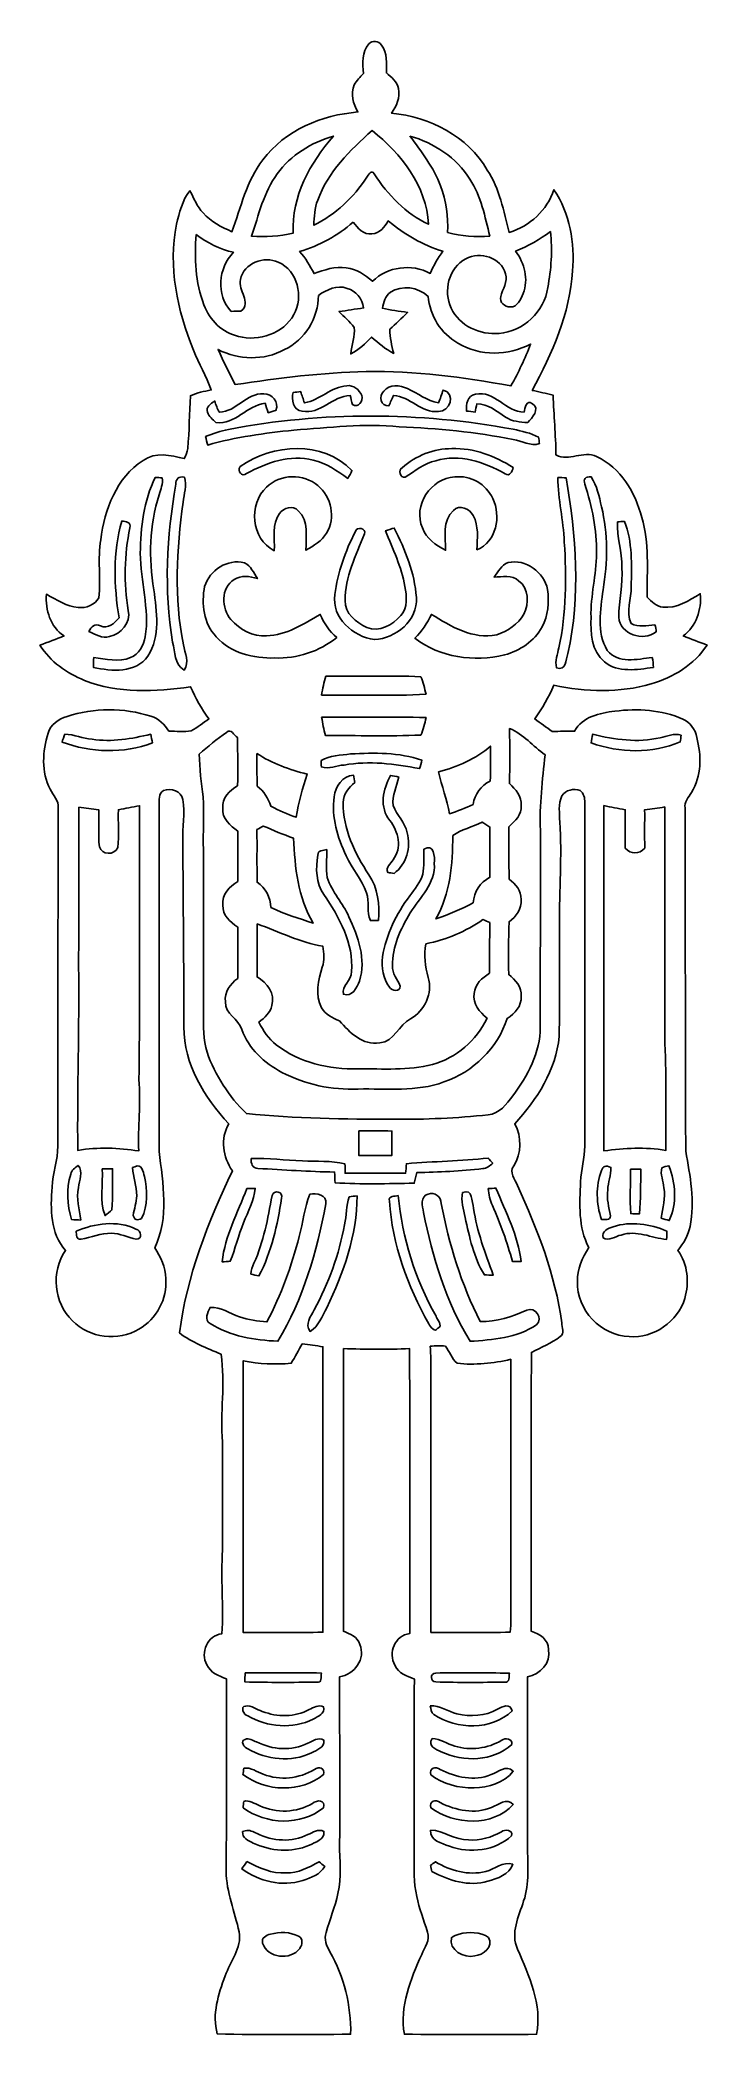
# Model space of a CAD drawing. Header units: centimetres. Extents: x -4.3 to 4.2, y -12.7 to 12.7.
import ezdxf

# ---------------------------------------------------------------- set-up
doc = ezdxf.new("R2010")
doc.units = ezdxf.units.CM
doc.header["$MEASUREMENT"] = 0
doc.layers.add('Camada 1', color=7, linetype='Continuous')

msp = doc.modelspace()

# ---------------------------------------------------------------- linework, layer by layer
at = {"layer": 'Camada 1', "color": 156}
for points, knots in [([(-0.07126, 12.66789), (-0.0275, 12.71763), (0.05396, 12.70669), (0.08854, 12.65201), (0.08854, 12.65201), (0.1651, 12.55077), (0.15205, 12.41671), (0.15134, 12.29713), (0.15134, 12.29713), (0.21449, 12.24244), (0.29033, 12.18599), (0.30373, 12.09709), (0.30373, 12.09709), (0.33126, 11.98315), (0.27975, 11.87309), (0.21624, 11.78207), (0.21624, 11.78207), (0.70343, 11.74432), (1.18356, 11.48538), (1.43615, 11.05923), (1.43615, 11.05923), (1.59066, 10.81933), (1.64641, 10.53641), (1.7145, 10.26371), (1.7145, 10.26371), (1.97872, 10.34485), (2.19674, 10.54487), (2.28494, 10.80876), (2.28494, 10.80876), (2.49096, 10.50783), (2.54811, 10.13036), (2.52306, 9.77265), (2.52306, 9.77265), (2.48532, 9.23042), (2.26447, 8.72348), (2.00871, 8.25146), (2.00871, 8.25146), (2.09761, 8.23241), (2.18581, 8.2109), (2.27471, 8.19114), (2.27471, 8.19114), (2.28353, 7.93679), (2.30716, 7.68314), (2.31069, 7.42843), (2.31069, 7.42843), (2.47368, 7.34306), (2.65923, 7.48946), (2.82857, 7.40798), (2.82857, 7.40798), (3.13443, 7.26687), (3.32281, 6.95042), (3.40289, 6.63363), (3.40289, 6.63363), (3.50378, 6.30378), (3.46816, 5.95736), (3.4731, 5.61798), (3.4731, 5.61798), (3.52953, 5.56294), (3.58563, 5.49556), (3.671, 5.48922), (3.671, 5.48922), (3.8481, 5.4684), (4.00368, 5.57423), (4.14901, 5.65962), (4.14901, 5.65962), (4.16594, 5.45606), (4.09857, 5.24756), (3.93064, 5.12234), (3.93064, 5.12234), (4.0326, 5.08494), (4.13315, 5.04296), (4.23509, 5.00556), (4.23509, 5.00556), (4.07105, 4.75826), (3.80683, 4.5921), (3.5246, 4.51167), (3.5246, 4.51167), (3.12173, 4.39349), (2.69063, 4.40865), (2.28318, 4.49367), (2.28318, 4.49367), (2.21791, 4.34269), (2.13501, 4.20017), (2.04116, 4.06469), (2.04116, 4.06469), (2.1149, 4.01214), (2.18792, 3.95851), (2.26165, 3.90596), (2.26165, 3.90596), (2.35654, 3.90666), (2.4518, 3.90735), (2.54669, 3.90806), (2.54669, 3.90806), (2.64865, 4.09363), (2.86737, 4.13843), (3.05964, 4.16382), (3.05964, 4.16382), (3.34997, 4.19981), (3.65478, 4.18112), (3.9257, 4.06364), (3.9257, 4.06364), (4.0192, 4.01954), (4.08586, 3.931), (4.1035, 3.82905), (4.1035, 3.82905), (4.16453, 3.59798), (4.16772, 3.33375), (4.03506, 3.12632), (4.03506, 3.12632), (3.99732, 3.06599), (3.94299, 3.00743), (3.95534, 2.92981), (3.95534, 2.92981), (3.95993, 1.47179), (3.95569, 0.01376), (3.9638, -1.44392), (3.9638, -1.44392), (4.01813, -1.7586), (4.08445, -2.08314), (4.01849, -2.40205), (4.01849, -2.40205), (3.99837, -2.51741), (3.93488, -2.61832), (3.86362, -2.70862), (3.86362, -2.70862), (3.99026, -2.88361), (4.01002, -3.11502), (3.95216, -3.31893), (3.95216, -3.31893), (3.86291, -3.61631), (3.55528, -3.83117), (3.2445, -3.80541), (3.2445, -3.80541), (2.88536, -3.79623), (2.56998, -3.46569), (2.58585, -3.10515), (2.58585, -3.10515), (2.57632, -2.9471), (2.64512, -2.80105), (2.72908, -2.67194), (2.72908, -2.67194), (2.59257, -2.41406), (2.61126, -2.11525), (2.62502, -1.83339), (2.62502, -1.83339), (2.63065, -1.67993), (2.67935, -1.53141), (2.67723, -1.37759), (2.67723, -1.37759), (2.67652, 0.08183), (2.67723, 1.54164), (2.67687, 3.00107), (2.67687, 3.00107), (2.67864, 3.05717), (2.6677, 3.11714), (2.61866, 3.1517), (2.61866, 3.1517), (2.53824, 3.18135), (2.4324, 3.16159), (2.3869, 3.08434), (2.3869, 3.08434), (2.33785, 2.98026), (2.3562, 2.86244), (2.35866, 2.75166), (2.35866, 2.75166), (2.38972, 2.31668), (2.35091, 1.88136), (2.35725, 1.44604), (2.35725, 1.44604), (2.35513, 0.97013), (2.36007, 0.49423), (2.35162, 0.01834), (2.35162, 0.01834), (2.31315, -0.40886), (2.06657, -0.78493), (1.78611, -1.09643), (1.78611, -1.09643), (1.87571, -1.264), (1.8743, -1.46861), (1.77305, -1.63089), (1.77305, -1.63089), (1.70497, -1.71379), (1.7928, -1.80128), (1.82104, -1.8817), (1.82104, -1.8817), (2.07644, -2.4391), (2.29904, -3.02119), (2.38724, -3.63114), (2.38724, -3.63114), (2.38266, -3.68793), (2.42534, -3.76977), (2.36431, -3.80717), (2.36431, -3.80717), (2.25142, -3.89008), (2.12124, -3.94441), (1.99743, -4.0079), (1.99743, -4.0079), (1.99495, -5.19253), (1.99813, -6.3775), (1.99565, -7.56214), (1.99565, -7.56214), (2.10078, -7.59566), (2.21791, -7.66655), (2.21438, -7.79285), (2.21438, -7.79285), (2.25107, -7.96571), (2.10855, -8.10965), (1.94839, -8.14105), (1.94839, -8.14105), (1.94627, -8.86071), (1.95333, -9.58074), (1.94839, -10.3004), (1.94839, -10.3004), (1.9498, -10.53324), (1.97696, -10.77382), (1.899, -10.99855), (1.899, -10.99855), (1.83727, -11.19433), (1.72826, -11.40812), (1.82138, -11.61238), (1.82138, -11.61238), (1.96849, -11.9521), (2.13783, -12.31759), (2.0634, -12.69753), (2.0634, -12.69753), (1.50247, -12.70105), (0.94085, -12.70316), (0.37994, -12.69646), (0.37994, -12.69646), (0.31891, -12.34193), (0.45649, -11.9962), (0.60184, -11.68047), (0.60184, -11.68047), (0.63853, -11.59016), (0.71049, -11.49631), (0.6738, -11.39472), (0.6738, -11.39472), (0.62971, -11.24267), (0.56727, -11.09591), (0.53869, -10.93964), (0.53869, -10.93964), (0.4953, -10.76466), (0.50411, -10.58333), (0.50587, -10.40482), (0.50587, -10.40482), (0.50658, -9.66011), (0.50553, -8.91575), (0.50694, -8.17104), (0.50694, -8.17104), (0.4131, -8.13223), (0.30302, -8.09625), (0.25929, -7.99535), (0.25929, -7.99535), (0.16791, -7.83907), (0.26034, -7.61152), (0.44838, -7.59178), (0.44838, -7.59178), (0.44626, -6.38069), (0.45191, -5.16995), (0.44555, -3.95922), (0.44555, -3.95922), (0.16544, -3.97262), (-0.11499, -3.96945), (-0.39511, -3.95922), (-0.39511, -3.95922), (-0.39687, -5.15972), (-0.39475, -6.36023), (-0.39582, -7.56108), (-0.39582, -7.56108), (-0.31291, -7.59566), (-0.21271, -7.63164), (-0.18873, -7.73007), (-0.18873, -7.73007), (-0.10724, -7.91245), (-0.25858, -8.11494), (-0.44484, -8.14175), (-0.44484, -8.14175), (-0.44662, -8.85048), (-0.43885, -9.55922), (-0.44484, -10.26795), (-0.44484, -10.26795), (-0.44767, -10.47925), (-0.41663, -10.6941), (-0.46567, -10.90259), (-0.46567, -10.90259), (-0.5027, -11.07227), (-0.57009, -11.23314), (-0.61806, -11.40001), (-0.61806, -11.40001), (-0.64628, -11.48537), (-0.61066, -11.57111), (-0.56797, -11.64449), (-0.56797, -11.64449), (-0.38805, -11.96304), (-0.29739, -12.3317), (-0.30409, -12.69683), (-0.30409, -12.69683), (-0.87029, -12.69929), (-1.43722, -12.7074), (-2.00306, -12.69293), (-2.00306, -12.69293), (-2.07256, -12.44423), (-1.98861, -12.18671), (-1.90324, -11.95317), (-1.90324, -11.95317), (-1.83515, -11.77079), (-1.6898, -11.59862), (-1.72366, -11.39296), (-1.72366, -11.39296), (-1.78187, -11.13579), (-1.88701, -10.88565), (-1.88911, -10.61826), (-1.88911, -10.61826), (-1.88453, -9.80157), (-1.88911, -8.98455), (-1.88595, -8.16785), (-1.88595, -8.16785), (-1.98225, -8.13257), (-2.09125, -8.09096), (-2.13395, -7.98865), (-2.13395, -7.98865), (-2.22532, -7.83342), (-2.12689, -7.61259), (-1.94344, -7.59249), (-1.94344, -7.59249), (-1.92088, -7.23723), (-1.96074, -6.88199), (-1.93533, -6.52709), (-1.93533, -6.52709), (-1.93533, -6.06812), (-1.93286, -5.60916), (-1.9364, -5.1502), (-1.9364, -5.1502), (-1.96603, -4.77838), (-1.90005, -4.40019), (-1.95509, -4.03224), (-1.95509, -4.03224), (-2.13571, -3.95076), (-2.32516, -3.88267), (-2.4832, -3.75954), (-2.4832, -3.75954), (-2.39253, -3.03459), (-2.12266, -2.34772), (-1.81044, -1.69228), (-1.81044, -1.69228), (-1.93357, -1.51835), (-1.96744, -1.28517), (-1.85666, -1.09643), (-1.85666, -1.09643), (-2.16429, -0.75776), (-2.43204, -0.33338), (-2.4278, 0.13935), (-2.4278, 0.13935), (-2.42887, 0.9285), (-2.43628, 1.71662), (-2.44228, 2.50577), (-2.44228, 2.50577), (-2.44968, 2.68286), (-2.40488, 2.86208), (-2.44228, 3.03705), (-2.44228, 3.03705), (-2.45709, 3.14466), (-2.59715, 3.19158), (-2.68746, 3.151), (-2.68746, 3.151), (-2.75483, 3.11326), (-2.74179, 3.03001), (-2.74496, 2.96474), (-2.74496, 2.96474), (-2.74214, 1.49401), (-2.74672, 0.02292), (-2.7425, -1.44814), (-2.7425, -1.44814), (-2.69662, -1.85313), (-2.61126, -2.29022), (-2.79964, -2.67334), (-2.79964, -2.67334), (-2.7245, -2.79152), (-2.65782, -2.92276), (-2.65818, -3.06634), (-2.65818, -3.06634), (-2.63701, -3.32351), (-2.77671, -3.58315), (-3.00002, -3.71122), (-3.00002, -3.71122), (-3.26354, -3.87103), (-3.63361, -3.82798), (-3.84774, -3.60398), (-3.84774, -3.60398), (-4.08693, -3.37925), (-4.12291, -2.97497), (-3.93522, -2.70756), (-3.93522, -2.70756), (-4.13315, -2.4892), (-4.1275, -2.17699), (-4.10632, -1.90183), (-4.10632, -1.90183), (-4.09787, -1.72473), (-4.03365, -1.55539), (-4.03294, -1.37795), (-4.03294, -1.37795), (-4.03294, 0.05785), (-4.03153, 1.49401), (-4.02978, 2.92981), (-4.02978, 2.92981), (-4.01637, 3.02472), (-4.09397, 3.09033), (-4.13173, 3.1683), (-4.13173, 3.1683), (-4.24602, 3.38878), (-4.22804, 3.6523), (-4.15854, 3.88372), (-4.15854, 3.88372), (-4.12715, 3.99486), (-4.02166, 4.06469), (-3.91583, 4.09609), (-3.91583, 4.09609), (-3.57292, 4.2104), (-3.19193, 4.20863), (-2.84797, 4.09928), (-2.84797, 4.09928), (-2.74567, 4.07282), (-2.67545, 3.99167), (-2.61866, 3.90771), (-2.61866, 3.90771), (-2.52411, 3.90877), (-2.42817, 3.89854), (-2.33398, 3.91371), (-2.33398, 3.91371), (-2.25354, 3.95534), (-2.18334, 4.01425), (-2.10925, 4.06576), (-2.10925, 4.06576), (-2.20274, 4.19276), (-2.28177, 4.32964), (-2.34314, 4.47462), (-2.34314, 4.47462), (-2.79082, 4.40901), (-3.2646, 4.38467), (-3.69288, 4.55612), (-3.69288, 4.55612), (-3.91936, 4.64714), (-4.12996, 4.7946), (-4.26154, 5.00345), (-4.26154, 5.00345), (-4.15819, 5.04119), (-4.05623, 5.08246), (-3.95393, 5.12302), (-3.95393, 5.12302), (-4.12962, 5.23875), (-4.19347, 5.45146), (-4.17865, 5.65255), (-4.17865, 5.65255), (-4.05024, 5.58341), (-3.92324, 5.49592), (-3.77331, 5.48462), (-3.77331, 5.48462), (-3.67242, 5.47334), (-3.562, 5.51709), (-3.51189, 5.60882), (-3.51189, 5.60882), (-3.48262, 5.85435), (-3.52989, 6.1041), (-3.4865, 6.34893), (-3.4865, 6.34893), (-3.43992, 6.73347), (-3.28577, 7.14058), (-2.94781, 7.35894), (-2.94781, 7.35894), (-2.7933, 7.47041), (-2.59257, 7.42456), (-2.42252, 7.38152), (-2.42252, 7.38152), (-2.40629, 7.42456), (-2.38407, 7.46619), (-2.37771, 7.51204), (-2.37771, 7.51204), (-2.36007, 7.73499), (-2.35654, 7.95867), (-2.34526, 8.18197), (-2.34526, 8.18197), (-2.2613, 8.22113), (-2.16992, 8.23877), (-2.07963, 8.25712), (-2.07963, 8.25712), (-2.14347, 8.43174), (-2.24048, 8.5919), (-2.30645, 8.76582), (-2.30645, 8.76582), (-2.51107, 9.26923), (-2.63207, 9.82839), (-2.52306, 10.36884), (-2.52306, 10.36884), (-2.48603, 10.51701), (-2.44934, 10.67469), (-2.35162, 10.7957), (-2.35162, 10.7957), (-2.29904, 10.69975), (-2.2606, 10.59356), (-2.18405, 10.51277), (-2.18405, 10.51277), (-2.08385, 10.40236), (-1.94909, 10.33285), (-1.81539, 10.27217), (-1.81539, 10.27217), (-1.70215, 10.58403), (-1.63159, 10.92164), (-1.42098, 11.18763), (-1.42098, 11.18763), (-1.14123, 11.56899), (-0.67168, 11.7609), (-0.21096, 11.799), (-0.21096, 11.799), (-0.27305, 11.90201), (-0.30621, 12.03078), (-0.25858, 12.14649), (-0.25858, 12.14649), (-0.22789, 12.19976), (-0.18308, 12.24244), (-0.14252, 12.2876), (-0.14252, 12.2876), (-0.15239, 12.41636), (-0.16262, 12.56417), (-0.07126, 12.66789)], [0, 0, 0, 0, 0.00757576, 0.00757576, 0.00757576, 0.00757576, 0.01515152, 0.01515152, 0.01515152, 0.01515152, 0.02272727, 0.02272727, 0.02272727, 0.02272727, 0.03030303, 0.03030303, 0.03030303, 0.03030303, 0.03787879, 0.03787879, 0.03787879, 0.03787879, 0.04545455, 0.04545455, 0.04545455, 0.04545455, 0.0530303, 0.0530303, 0.0530303, 0.0530303, 0.06060606, 0.06060606, 0.06060606, 0.06060606, 0.06818182, 0.06818182, 0.06818182, 0.06818182, 0.07575758, 0.07575758, 0.07575758, 0.07575758, 0.08333333, 0.08333333, 0.08333333, 0.08333333, 0.09090909, 0.09090909, 0.09090909, 0.09090909, 0.09848485, 0.09848485, 0.09848485, 0.09848485, 0.10606061, 0.10606061, 0.10606061, 0.10606061, 0.11363636, 0.11363636, 0.11363636, 0.11363636, 0.12121212, 0.12121212, 0.12121212, 0.12121212, 0.12878788, 0.12878788, 0.12878788, 0.12878788, 0.13636364, 0.13636364, 0.13636364, 0.13636364, 0.14393939, 0.14393939, 0.14393939, 0.14393939, 0.15151515, 0.15151515, 0.15151515, 0.15151515, 0.15909091, 0.15909091, 0.15909091, 0.15909091, 0.16666667, 0.16666667, 0.16666667, 0.16666667, 0.17424242, 0.17424242, 0.17424242, 0.17424242, 0.18181818, 0.18181818, 0.18181818, 0.18181818, 0.18939394, 0.18939394, 0.18939394, 0.18939394, 0.1969697, 0.1969697, 0.1969697, 0.1969697, 0.20454545, 0.20454545, 0.20454545, 0.20454545, 0.21212121, 0.21212121, 0.21212121, 0.21212121, 0.21969697, 0.21969697, 0.21969697, 0.21969697, 0.22727273, 0.22727273, 0.22727273, 0.22727273, 0.23484848, 0.23484848, 0.23484848, 0.23484848, 0.24242424, 0.24242424, 0.24242424, 0.24242424, 0.25, 0.25, 0.25, 0.25, 0.25757576, 0.25757576, 0.25757576, 0.25757576, 0.26515152, 0.26515152, 0.26515152, 0.26515152, 0.27272727, 0.27272727, 0.27272727, 0.27272727, 0.28030303, 0.28030303, 0.28030303, 0.28030303, 0.28787879, 0.28787879, 0.28787879, 0.28787879, 0.29545455, 0.29545455, 0.29545455, 0.29545455, 0.3030303, 0.3030303, 0.3030303, 0.3030303, 0.31060606, 0.31060606, 0.31060606, 0.31060606, 0.31818182, 0.31818182, 0.31818182, 0.31818182, 0.32575758, 0.32575758, 0.32575758, 0.32575758, 0.33333333, 0.33333333, 0.33333333, 0.33333333, 0.34090909, 0.34090909, 0.34090909, 0.34090909, 0.34848485, 0.34848485, 0.34848485, 0.34848485, 0.35606061, 0.35606061, 0.35606061, 0.35606061, 0.36363636, 0.36363636, 0.36363636, 0.36363636, 0.37121212, 0.37121212, 0.37121212, 0.37121212, 0.37878788, 0.37878788, 0.37878788, 0.37878788, 0.38636364, 0.38636364, 0.38636364, 0.38636364, 0.39393939, 0.39393939, 0.39393939, 0.39393939, 0.40151515, 0.40151515, 0.40151515, 0.40151515, 0.40909091, 0.40909091, 0.40909091, 0.40909091, 0.41666667, 0.41666667, 0.41666667, 0.41666667, 0.42424242, 0.42424242, 0.42424242, 0.42424242, 0.43181818, 0.43181818, 0.43181818, 0.43181818, 0.43939394, 0.43939394, 0.43939394, 0.43939394, 0.4469697, 0.4469697, 0.4469697, 0.4469697, 0.45454545, 0.45454545, 0.45454545, 0.45454545, 0.46212121, 0.46212121, 0.46212121, 0.46212121, 0.46969697, 0.46969697, 0.46969697, 0.46969697, 0.47727273, 0.47727273, 0.47727273, 0.47727273, 0.48484848, 0.48484848, 0.48484848, 0.48484848, 0.49242424, 0.49242424, 0.49242424, 0.49242424, 0.5, 0.5, 0.5, 0.5, 0.50757576, 0.50757576, 0.50757576, 0.50757576, 0.51515152, 0.51515152, 0.51515152, 0.51515152, 0.52272727, 0.52272727, 0.52272727, 0.52272727, 0.53030303, 0.53030303, 0.53030303, 0.53030303, 0.53787879, 0.53787879, 0.53787879, 0.53787879, 0.54545455, 0.54545455, 0.54545455, 0.54545455, 0.5530303, 0.5530303, 0.5530303, 0.5530303, 0.56060606, 0.56060606, 0.56060606, 0.56060606, 0.56818182, 0.56818182, 0.56818182, 0.56818182, 0.57575758, 0.57575758, 0.57575758, 0.57575758, 0.58333333, 0.58333333, 0.58333333, 0.58333333, 0.59090909, 0.59090909, 0.59090909, 0.59090909, 0.59848485, 0.59848485, 0.59848485, 0.59848485, 0.60606061, 0.60606061, 0.60606061, 0.60606061, 0.61363636, 0.61363636, 0.61363636, 0.61363636, 0.62121212, 0.62121212, 0.62121212, 0.62121212, 0.62878788, 0.62878788, 0.62878788, 0.62878788, 0.63636364, 0.63636364, 0.63636364, 0.63636364, 0.64393939, 0.64393939, 0.64393939, 0.64393939, 0.65151515, 0.65151515, 0.65151515, 0.65151515, 0.65909091, 0.65909091, 0.65909091, 0.65909091, 0.66666667, 0.66666667, 0.66666667, 0.66666667, 0.67424242, 0.67424242, 0.67424242, 0.67424242, 0.68181818, 0.68181818, 0.68181818, 0.68181818, 0.68939394, 0.68939394, 0.68939394, 0.68939394, 0.6969697, 0.6969697, 0.6969697, 0.6969697, 0.70454545, 0.70454545, 0.70454545, 0.70454545, 0.71212121, 0.71212121, 0.71212121, 0.71212121, 0.71969697, 0.71969697, 0.71969697, 0.71969697, 0.72727273, 0.72727273, 0.72727273, 0.72727273, 0.73484848, 0.73484848, 0.73484848, 0.73484848, 0.74242424, 0.74242424, 0.74242424, 0.74242424, 0.75, 0.75, 0.75, 0.75, 0.75757576, 0.75757576, 0.75757576, 0.75757576, 0.76515152, 0.76515152, 0.76515152, 0.76515152, 0.77272727, 0.77272727, 0.77272727, 0.77272727, 0.78030303, 0.78030303, 0.78030303, 0.78030303, 0.78787879, 0.78787879, 0.78787879, 0.78787879, 0.79545455, 0.79545455, 0.79545455, 0.79545455, 0.8030303, 0.8030303, 0.8030303, 0.8030303, 0.81060606, 0.81060606, 0.81060606, 0.81060606, 0.81818182, 0.81818182, 0.81818182, 0.81818182, 0.82575758, 0.82575758, 0.82575758, 0.82575758, 0.83333333, 0.83333333, 0.83333333, 0.83333333, 0.84090909, 0.84090909, 0.84090909, 0.84090909, 0.84848485, 0.84848485, 0.84848485, 0.84848485, 0.85606061, 0.85606061, 0.85606061, 0.85606061, 0.86363636, 0.86363636, 0.86363636, 0.86363636, 0.87121212, 0.87121212, 0.87121212, 0.87121212, 0.87878788, 0.87878788, 0.87878788, 0.87878788, 0.88636364, 0.88636364, 0.88636364, 0.88636364, 0.89393939, 0.89393939, 0.89393939, 0.89393939, 0.90151515, 0.90151515, 0.90151515, 0.90151515, 0.90909091, 0.90909091, 0.90909091, 0.90909091, 0.91666667, 0.91666667, 0.91666667, 0.91666667, 0.92424242, 0.92424242, 0.92424242, 0.92424242, 0.93181818, 0.93181818, 0.93181818, 0.93181818, 0.93939394, 0.93939394, 0.93939394, 0.93939394, 0.9469697, 0.9469697, 0.9469697, 0.9469697, 0.95454545, 0.95454545, 0.95454545, 0.95454545, 0.96212121, 0.96212121, 0.96212121, 0.96212121, 0.96969697, 0.96969697, 0.96969697, 0.96969697, 0.97727273, 0.97727273, 0.97727273, 0.97727273, 0.98484848, 0.98484848, 0.98484848, 0.98484848, 1, 1, 1, 1]), ([(-1.23895, 11.00983), (-1.23895, 11.00983), (-1.23895, 11.00983), (-1.23895, 11.00983), (-1.23895, 11.00983), (-1.41357, 10.77665), (-1.47319, 10.48631), (-1.56774, 10.21644), (-1.56774, 10.21644), (-1.38923, 10.20657), (-1.20931, 10.21326), (-1.03504, 10.2563), (-1.03504, 10.2563), (-1.05974, 10.72373), (-0.81986, 11.14883), (-0.52458, 11.49208), (-0.52458, 11.49208), (-0.80362, 11.40847), (-1.06927, 11.25184), (-1.23895, 11.00983)], [0, 0, 0, 0, 0.16666667, 0.16666667, 0.16666667, 0.16666667, 0.33333333, 0.33333333, 0.33333333, 0.33333333, 0.5, 0.5, 0.5, 0.5, 0.66666667, 0.66666667, 0.66666667, 0.66666667, 1, 1, 1, 1]), ([(-0.7239, 10.67435), (-0.7239, 10.67435), (-0.7239, 10.67435), (-0.7239, 10.67435), (-0.7239, 10.67435), (-0.76482, 10.57345), (-0.76941, 10.46373), (-0.77223, 10.35614), (-0.77223, 10.35614), (-0.49705, 10.49408), (-0.26599, 10.71033), (-0.09842, 10.96715), (-0.09842, 10.96715), (-0.07937, 10.99608), (-0.03632, 11.06946), (-0.00528, 11.00983), (-0.00528, 11.00983), (0.17073, 10.74561), (0.39616, 10.50536), (0.68615, 10.36742), (0.68615, 10.36742), (0.66428, 10.85461), (0.33937, 11.27089), (-0.03033, 11.56123), (-0.03033, 11.56123), (-0.31467, 11.31499), (-0.59231, 11.03488), (-0.7239, 10.67435)], [0, 0, 0, 0, 0.125, 0.125, 0.125, 0.125, 0.25, 0.25, 0.25, 0.25, 0.375, 0.375, 0.375, 0.375, 0.5, 0.5, 0.5, 0.5, 0.625, 0.625, 0.625, 0.625, 0.75, 0.75, 0.75, 0.75, 1, 1, 1, 1]), ([(0.44979, 11.49279), (0.44979, 11.49279), (0.44979, 11.49279), (0.44979, 11.49279), (0.44979, 11.49279), (0.5976, 11.29276), (0.75388, 11.09309), (0.83925, 10.85603), (0.83925, 10.85603), (0.91334, 10.66799), (0.9398, 10.4648), (0.93098, 10.26336), (0.93098, 10.26336), (1.10666, 10.21926), (1.28729, 10.20409), (1.46755, 10.21538), (1.46755, 10.21538), (1.40723, 10.4648), (1.35784, 10.72479), (1.21284, 10.94245), (1.21284, 10.94245), (1.04457, 11.21939), (0.75671, 11.40389), (0.44979, 11.49279)], [0, 0, 0, 0, 0.14285714, 0.14285714, 0.14285714, 0.14285714, 0.28571429, 0.28571429, 0.28571429, 0.28571429, 0.42857143, 0.42857143, 0.42857143, 0.42857143, 0.57142857, 0.57142857, 0.57142857, 0.57142857, 0.71428571, 0.71428571, 0.71428571, 0.71428571, 1, 1, 1, 1]), ([(-2.27295, 10.23902), (-2.27295, 10.23902), (-2.27295, 10.23902), (-2.27295, 10.23902), (-2.27295, 10.23902), (-2.2934, 9.9381), (-2.28318, 9.62589), (-2.17275, 9.3412), (-2.17275, 9.3412), (-2.10114, 9.14823), (-1.93815, 8.98313), (-1.73248, 8.94009), (-1.73248, 8.94009), (-1.4725, 8.86953), (-1.16134, 8.97607), (-1.02693, 9.21702), (-1.02693, 9.21702), (-0.89923, 9.44209), (-0.97825, 9.779), (-1.22555, 9.88447), (-1.22555, 9.88447), (-1.40687, 9.97126), (-1.66792, 9.87107), (-1.7078, 9.66505), (-1.7078, 9.66505), (-1.74519, 9.52323), (-1.55787, 9.37718), (-1.70215, 9.25935), (-1.70215, 9.25935), (-1.74271, 9.25935), (-1.78328, 9.259), (-1.82386, 9.25865), (-1.82386, 9.25865), (-2.026, 9.46784), (-1.99107, 9.80863), (-1.79704, 10.01077), (-1.79704, 10.01077), (-1.97202, 10.04782), (-2.13113, 10.13213), (-2.27295, 10.23902)], [0, 0, 0, 0, 0.09090909, 0.09090909, 0.09090909, 0.09090909, 0.18181818, 0.18181818, 0.18181818, 0.18181818, 0.27272727, 0.27272727, 0.27272727, 0.27272727, 0.36363636, 0.36363636, 0.36363636, 0.36363636, 0.45454545, 0.45454545, 0.45454545, 0.45454545, 0.54545455, 0.54545455, 0.54545455, 0.54545455, 0.63636364, 0.63636364, 0.63636364, 0.63636364, 0.72727273, 0.72727273, 0.72727273, 0.72727273, 0.81818182, 0.81818182, 0.81818182, 0.81818182, 1, 1, 1, 1]), ([(-0.27094, 10.39529), (-0.27094, 10.39529), (-0.27094, 10.39529), (-0.27094, 10.39529), (-0.27094, 10.39529), (-0.46848, 10.22208), (-0.70414, 10.0965), (-0.95532, 10.0203), (-0.95532, 10.0203), (-0.87877, 9.93775), (-0.81986, 9.84108), (-0.77045, 9.74054), (-0.77045, 9.74054), (-0.63853, 9.78429), (-0.50129, 9.83967), (-0.35947, 9.81145), (-0.35947, 9.81145), (-0.23213, 9.79452), (-0.11959, 9.7282), (-0.0275, 9.64141), (-0.0275, 9.64141), (0.16862, 9.8298), (0.47059, 9.87001), (0.71013, 9.74195), (0.71013, 9.74195), (0.7514, 9.84285), (0.80468, 9.9381), (0.871, 10.02488), (0.871, 10.02488), (0.61348, 10.10108), (0.38099, 10.24078), (0.17497, 10.41047), (0.17497, 10.41047), (0.12841, 10.33426), (0.06667, 10.24678), (-0.03315, 10.24713), (-0.03315, 10.24713), (-0.14145, 10.22737), (-0.21271, 10.32051), (-0.27094, 10.39529)], [0, 0, 0, 0, 0.09090909, 0.09090909, 0.09090909, 0.09090909, 0.18181818, 0.18181818, 0.18181818, 0.18181818, 0.27272727, 0.27272727, 0.27272727, 0.27272727, 0.36363636, 0.36363636, 0.36363636, 0.36363636, 0.45454545, 0.45454545, 0.45454545, 0.45454545, 0.54545455, 0.54545455, 0.54545455, 0.54545455, 0.63636364, 0.63636364, 0.63636364, 0.63636364, 0.72727273, 0.72727273, 0.72727273, 0.72727273, 0.81818182, 0.81818182, 0.81818182, 0.81818182, 1, 1, 1, 1]), ([(1.7967, 10.027), (1.7967, 10.027), (1.7967, 10.027), (1.7967, 10.027), (1.7967, 10.027), (1.90923, 9.87283), (1.96639, 9.66787), (1.89159, 9.48443), (1.89159, 9.48443), (1.85844, 9.41387), (1.82386, 9.3105), (1.7279, 9.31509), (1.7279, 9.31509), (1.657, 9.30909), (1.58644, 9.37577), (1.60655, 9.44809), (1.60655, 9.44809), (1.63089, 9.54369), (1.69862, 9.63471), (1.66828, 9.73737), (1.66828, 9.73737), (1.61571, 9.94656), (1.34196, 10.02665), (1.16416, 9.92822), (1.16416, 9.92822), (0.94297, 9.81604), (0.87171, 9.51441), (0.97649, 9.29922), (0.97649, 9.29922), (1.0802, 9.07308), (1.3462, 8.95631), (1.58608, 8.97713), (1.58608, 8.97713), (1.89194, 8.99971), (2.16605, 9.25688), (2.20556, 9.56133), (2.20556, 9.56133), (2.25248, 9.79592), (2.26554, 10.03688), (2.24084, 10.27535), (2.24084, 10.27535), (2.10397, 10.17446), (1.9565, 10.08661), (1.7967, 10.027)], [0, 0, 0, 0, 0.08333333, 0.08333333, 0.08333333, 0.08333333, 0.16666667, 0.16666667, 0.16666667, 0.16666667, 0.25, 0.25, 0.25, 0.25, 0.33333333, 0.33333333, 0.33333333, 0.33333333, 0.41666667, 0.41666667, 0.41666667, 0.41666667, 0.5, 0.5, 0.5, 0.5, 0.58333333, 0.58333333, 0.58333333, 0.58333333, 0.66666667, 0.66666667, 0.66666667, 0.66666667, 0.75, 0.75, 0.75, 0.75, 0.83333333, 0.83333333, 0.83333333, 0.83333333, 1, 1, 1, 1]), ([(-0.71402, 9.46185), (-0.71402, 9.46185), (-0.71402, 9.46185), (-0.71402, 9.46185), (-0.71402, 9.46185), (-0.71578, 9.17292), (-0.88618, 8.89494), (-1.14828, 8.7704), (-1.14828, 8.7704), (-1.40935, 8.62894), (-1.73177, 8.6374), (-1.99354, 8.77252), (-1.99354, 8.77252), (-1.92369, 8.62188), (-1.85384, 8.47054), (-1.77341, 8.32449), (-1.77341, 8.32449), (-1.22132, 8.40916), (-0.66533, 8.47901), (-0.10617, 8.49029), (-0.10617, 8.49029), (0.51257, 8.50229), (1.12888, 8.42044), (1.73672, 8.30897), (1.73672, 8.30897), (1.83339, 8.48042), (1.9184, 8.65822), (1.9879, 8.84237), (1.9879, 8.84237), (1.7032, 8.69032), (1.3409, 8.68221), (1.06257, 8.85295), (1.06257, 8.85295), (0.84596, 8.97325), (0.70414, 9.20467), (0.68155, 9.44986), (0.68155, 9.44986), (0.55633, 9.56768), (0.34819, 9.60049), (0.20355, 9.50136), (0.20355, 9.50136), (0.13263, 9.45656), (0.1164, 9.37294), (0.10054, 9.29781), (0.10054, 9.29781), (0.20601, 9.27452), (0.31291, 9.25865), (0.42016, 9.24525), (0.42016, 9.24525), (0.34607, 9.17186), (0.27057, 9.0999), (0.19368, 9.03005), (0.19368, 9.03005), (0.19967, 8.92598), (0.21624, 8.82297), (0.24448, 8.72243), (0.24448, 8.72243), (0.14005, 8.77711), (0.04833, 8.85084), (-0.03703, 8.93127), (-0.03703, 8.93127), (-0.11394, 8.84625), (-0.20038, 8.77005), (-0.30302, 8.71714), (-0.30302, 8.71714), (-0.29104, 8.82896), (-0.24236, 8.94221), (-0.25964, 9.05439), (-0.25964, 9.05439), (-0.31574, 9.12953), (-0.387, 9.19056), (-0.45295, 9.25617), (-0.45295, 9.25617), (-0.34854, 9.27064), (-0.24448, 9.28652), (-0.14005, 9.30204), (-0.14005, 9.30204), (-0.15346, 9.4174), (-0.23424, 9.525), (-0.3496, 9.55181), (-0.3496, 9.55181), (-0.47837, 9.60119), (-0.60924, 9.53311), (-0.71402, 9.46185)], [0, 0, 0, 0, 0.04545455, 0.04545455, 0.04545455, 0.04545455, 0.09090909, 0.09090909, 0.09090909, 0.09090909, 0.13636364, 0.13636364, 0.13636364, 0.13636364, 0.18181818, 0.18181818, 0.18181818, 0.18181818, 0.22727273, 0.22727273, 0.22727273, 0.22727273, 0.27272727, 0.27272727, 0.27272727, 0.27272727, 0.31818182, 0.31818182, 0.31818182, 0.31818182, 0.36363636, 0.36363636, 0.36363636, 0.36363636, 0.40909091, 0.40909091, 0.40909091, 0.40909091, 0.45454545, 0.45454545, 0.45454545, 0.45454545, 0.5, 0.5, 0.5, 0.5, 0.54545455, 0.54545455, 0.54545455, 0.54545455, 0.59090909, 0.59090909, 0.59090909, 0.59090909, 0.63636364, 0.63636364, 0.63636364, 0.63636364, 0.68181818, 0.68181818, 0.68181818, 0.68181818, 0.72727273, 0.72727273, 0.72727273, 0.72727273, 0.77272727, 0.77272727, 0.77272727, 0.77272727, 0.81818182, 0.81818182, 0.81818182, 0.81818182, 0.86363636, 0.86363636, 0.86363636, 0.86363636, 0.90909091, 0.90909091, 0.90909091, 0.90909091, 1, 1, 1, 1]), ([(-1.97626, 7.97277), (-1.97626, 7.97277), (-1.97626, 7.97277), (-1.97626, 7.97277), (-1.97626, 7.97277), (-2.0013, 8.01899), (-2.02177, 8.06661), (-2.03799, 8.11636), (-2.03799, 8.11636), (-2.0828, 8.0779), (-2.15229, 8.04368), (-2.12794, 7.97171), (-2.12794, 7.97171), (-2.11067, 7.91598), (-2.05809, 7.88212), (-2.0207, 7.84014), (-2.0207, 7.84014), (-1.77165, 7.81368), (-1.62701, 8.05779), (-1.39488, 8.08707), (-1.39488, 8.08707), (-1.38465, 8.05709), (-1.36348, 7.99711), (-1.35325, 7.96712), (-1.35325, 7.96712), (-1.32045, 7.97594), (-1.28798, 7.98583), (-1.25589, 7.99711), (-1.25589, 7.99711), (-1.21284, 8.09907), (-1.30281, 8.21372), (-1.41005, 8.20807), (-1.41005, 8.20807), (-1.63264, 8.22042), (-1.7593, 7.97947), (-1.97626, 7.97277)], [0, 0, 0, 0, 0.1, 0.1, 0.1, 0.1, 0.2, 0.2, 0.2, 0.2, 0.3, 0.3, 0.3, 0.3, 0.4, 0.4, 0.4, 0.4, 0.5, 0.5, 0.5, 0.5, 0.6, 0.6, 0.6, 0.6, 0.7, 0.7, 0.7, 0.7, 0.8, 0.8, 0.8, 0.8, 1, 1, 1, 1]), ([(-0.89252, 8.09237), (-0.89252, 8.09237), (-0.89252, 8.09237), (-0.89252, 8.09237), (-0.89252, 8.09237), (-0.90874, 8.14034), (-0.92499, 8.18761), (-0.94121, 8.23524), (-0.94121, 8.23524), (-0.97296, 8.23207), (-1.00471, 8.22889), (-1.03611, 8.22571), (-1.03611, 8.22571), (-1.06362, 8.13223), (-1.03611, 7.99853), (-0.92216, 7.98617), (-0.92216, 7.98617), (-0.6865, 7.93926), (-0.53622, 8.1802), (-0.31043, 8.18797), (-0.31043, 8.18797), (-0.30339, 8.15869), (-0.28857, 8.10048), (-0.28151, 8.07155), (-0.28151, 8.07155), (-0.20425, 8.02745), (-0.14252, 8.11388), (-0.16191, 8.1862), (-0.16191, 8.1862), (-0.19507, 8.25923), (-0.26704, 8.32414), (-0.35243, 8.31003), (-0.35243, 8.31003), (-0.5535, 8.29803), (-0.69603, 8.12587), (-0.89252, 8.09237)], [0, 0, 0, 0, 0.1, 0.1, 0.1, 0.1, 0.2, 0.2, 0.2, 0.2, 0.3, 0.3, 0.3, 0.3, 0.4, 0.4, 0.4, 0.4, 0.5, 0.5, 0.5, 0.5, 0.6, 0.6, 0.6, 0.6, 0.7, 0.7, 0.7, 0.7, 0.8, 0.8, 0.8, 0.8, 1, 1, 1, 1]), ([(0.11852, 8.24194), (0.11852, 8.24194), (0.11852, 8.24194), (0.11852, 8.24194), (0.11852, 8.24194), (0.05432, 8.18197), (0.07479, 8.0405), (0.18238, 8.05602), (0.18238, 8.05602), (0.20284, 8.09941), (0.22224, 8.14351), (0.24095, 8.18761), (0.24095, 8.18761), (0.45366, 8.17633), (0.59407, 7.95513), (0.81492, 7.98407), (0.81492, 7.98407), (0.96237, 7.97772), (1.03964, 8.2109), (0.87241, 8.2557), (0.87241, 8.2557), (0.85548, 8.20102), (0.83643, 8.1474), (0.81492, 8.09448), (0.81492, 8.09448), (0.66781, 8.11952), (0.54963, 8.21196), (0.41909, 8.27546), (0.41909, 8.27546), (0.32526, 8.31779), (0.18625, 8.33931), (0.11852, 8.24194)], [0, 0, 0, 0, 0.11111111, 0.11111111, 0.11111111, 0.11111111, 0.22222222, 0.22222222, 0.22222222, 0.22222222, 0.33333333, 0.33333333, 0.33333333, 0.33333333, 0.44444444, 0.44444444, 0.44444444, 0.44444444, 0.55555556, 0.55555556, 0.55555556, 0.55555556, 0.66666667, 0.66666667, 0.66666667, 0.66666667, 0.77777778, 0.77777778, 0.77777778, 0.77777778, 1, 1, 1, 1]), ([(1.2841, 8.20278), (1.2841, 8.20278), (1.2841, 8.20278), (1.2841, 8.20278), (1.2841, 8.20278), (1.18004, 8.18303), (1.16487, 8.07613), (1.17016, 7.98794), (1.17016, 7.98794), (1.19803, 7.98476), (1.25411, 7.97806), (1.28198, 7.97454), (1.28198, 7.97454), (1.28693, 8.00029), (1.2968, 8.05215), (1.30174, 8.0779), (1.30174, 8.0779), (1.44744, 8.08566), (1.55327, 7.98124), (1.66792, 7.91033), (1.66792, 7.91033), (1.75083, 7.85283), (1.85384, 7.84895), (1.95085, 7.84153), (1.95085, 7.84153), (2.00695, 7.90151), (2.1142, 8.01193), (2.01012, 8.08143), (2.01012, 8.08143), (1.93357, 8.13928), (1.91628, 8.02604), (1.905, 7.9756), (1.905, 7.9756), (1.6697, 7.97171), (1.53034, 8.25676), (1.2841, 8.20278)], [0, 0, 0, 0, 0.1, 0.1, 0.1, 0.1, 0.2, 0.2, 0.2, 0.2, 0.3, 0.3, 0.3, 0.3, 0.4, 0.4, 0.4, 0.4, 0.5, 0.5, 0.5, 0.5, 0.6, 0.6, 0.6, 0.6, 0.7, 0.7, 0.7, 0.7, 0.8, 0.8, 0.8, 0.8, 1, 1, 1, 1]), ([(-1.8609, 7.7537), (-1.8609, 7.7537), (-1.8609, 7.7537), (-1.8609, 7.7537), (-1.8609, 7.7537), (-1.96108, 7.73465), (-2.05775, 7.70078), (-2.15265, 7.66375), (-2.15265, 7.66375), (-2.14558, 7.63656), (-2.13184, 7.58225), (-2.12478, 7.55509), (-2.12478, 7.55509), (-1.76671, 7.6581), (-1.397, 7.70712), (-1.02729, 7.74417), (-1.02729, 7.74417), (-0.58103, 7.77909), (-0.13194, 7.83025), (0.31574, 7.78862), (0.31574, 7.78862), (0.80186, 7.76464), (1.28939, 7.72159), (1.76671, 7.62387), (1.76671, 7.62387), (1.87749, 7.61011), (1.9879, 7.53392), (2.10043, 7.57378), (2.10043, 7.57378), (2.09761, 7.59388), (2.09161, 7.63447), (2.08879, 7.65493), (2.08879, 7.65493), (1.98861, 7.70854), (1.87607, 7.73253), (1.766, 7.75545), (1.766, 7.75545), (0.57043, 7.97947), (-0.66604, 7.98336), (-1.8609, 7.7537)], [0, 0, 0, 0, 0.09090909, 0.09090909, 0.09090909, 0.09090909, 0.18181818, 0.18181818, 0.18181818, 0.18181818, 0.27272727, 0.27272727, 0.27272727, 0.27272727, 0.36363636, 0.36363636, 0.36363636, 0.36363636, 0.45454545, 0.45454545, 0.45454545, 0.45454545, 0.54545455, 0.54545455, 0.54545455, 0.54545455, 0.63636364, 0.63636364, 0.63636364, 0.63636364, 0.72727273, 0.72727273, 0.72727273, 0.72727273, 0.81818182, 0.81818182, 0.81818182, 0.81818182, 1, 1, 1, 1]), ([(-1.71272, 7.27957), (-1.71272, 7.27957), (-1.71272, 7.27957), (-1.71272, 7.27957), (-1.71272, 7.27957), (-1.74871, 7.22171), (-1.69262, 7.14445), (-1.62877, 7.1903), (-1.62877, 7.1903), (-1.37478, 7.33248), (-1.0735, 7.43654), (-0.78139, 7.36177), (-0.78139, 7.36177), (-0.61419, 7.3293), (-0.47625, 7.22558), (-0.34079, 7.12857), (-0.34079, 7.12857), (-0.31925, 7.16068), (-0.30127, 7.1949), (-0.28716, 7.23053), (-0.28716, 7.23053), (-0.65899, 7.61646), (-1.29821, 7.57166), (-1.71272, 7.27957)], [0, 0, 0, 0, 0.14285714, 0.14285714, 0.14285714, 0.14285714, 0.28571429, 0.28571429, 0.28571429, 0.28571429, 0.42857143, 0.42857143, 0.42857143, 0.42857143, 0.57142857, 0.57142857, 0.57142857, 0.57142857, 0.71428571, 0.71428571, 0.71428571, 0.71428571, 1, 1, 1, 1]), ([(0.35243, 7.26615), (0.35243, 7.26615), (0.35243, 7.26615), (0.35243, 7.26615), (0.35243, 7.26615), (0.29845, 7.23969), (0.32526, 7.1321), (0.3891, 7.14621), (0.3891, 7.14621), (0.51469, 7.22347), (0.63112, 7.3226), (0.77857, 7.35541), (0.77857, 7.35541), (1.08162, 7.44784), (1.3977, 7.33812), (1.66263, 7.1896), (1.66263, 7.1896), (1.72402, 7.1455), (1.7519, 7.22205), (1.76494, 7.26792), (1.76494, 7.26792), (1.53458, 7.4189), (1.26364, 7.51945), (0.98495, 7.50922), (0.98495, 7.50922), (0.75352, 7.51099), (0.52458, 7.41961), (0.35243, 7.26615)], [0, 0, 0, 0, 0.125, 0.125, 0.125, 0.125, 0.25, 0.25, 0.25, 0.25, 0.375, 0.375, 0.375, 0.375, 0.5, 0.5, 0.5, 0.5, 0.625, 0.625, 0.625, 0.625, 0.75, 0.75, 0.75, 0.75, 1, 1, 1, 1]), ([(-2.98309, 6.17502), (-2.98309, 6.17502), (-2.98309, 6.17502), (-2.98309, 6.17502), (-2.98309, 6.17502), (-2.98343, 5.81942), (-2.86349, 5.46876), (-2.91923, 5.11245), (-2.91923, 5.11245), (-2.9397, 5.00274), (-2.99931, 4.89162), (-3.10656, 4.84681), (-3.10656, 4.84681), (-3.25649, 4.7833), (-3.42159, 4.82776), (-3.57611, 4.84716), (-3.57611, 4.84716), (-3.57823, 4.80552), (-3.57964, 4.76391), (-3.58069, 4.72193), (-3.58069, 4.72193), (-3.34644, 4.67077), (-3.04375, 4.64502), (-2.88607, 4.86621), (-2.88607, 4.86621), (-2.7252, 5.11703), (-2.77424, 5.43207), (-2.81094, 5.71146), (-2.81094, 5.71146), (-2.87619, 6.11292), (-2.87055, 6.53238), (-2.74389, 6.92185), (-2.74389, 6.92185), (-2.72591, 6.99169), (-2.68922, 7.06154), (-2.7051, 7.13563), (-2.7051, 7.13563), (-2.72696, 7.13739), (-2.77071, 7.14128), (-2.79293, 7.14304), (-2.79293, 7.14304), (-2.93792, 6.84459), (-2.97885, 6.5038), (-2.98309, 6.17502)], [0, 0, 0, 0, 0.08333333, 0.08333333, 0.08333333, 0.08333333, 0.16666667, 0.16666667, 0.16666667, 0.16666667, 0.25, 0.25, 0.25, 0.25, 0.33333333, 0.33333333, 0.33333333, 0.33333333, 0.41666667, 0.41666667, 0.41666667, 0.41666667, 0.5, 0.5, 0.5, 0.5, 0.58333333, 0.58333333, 0.58333333, 0.58333333, 0.66666667, 0.66666667, 0.66666667, 0.66666667, 0.75, 0.75, 0.75, 0.75, 0.83333333, 0.83333333, 0.83333333, 0.83333333, 1, 1, 1, 1]), ([(-2.53152, 7.05484), (-2.53152, 7.05484), (-2.53152, 7.05484), (-2.53152, 7.05484), (-2.53152, 7.05484), (-2.64512, 6.39268), (-2.68498, 5.7083), (-2.5721, 5.04296), (-2.5721, 5.04296), (-2.53787, 4.92018), (-2.55198, 4.75933), (-2.42429, 4.6877), (-2.42429, 4.6877), (-2.35303, 4.78754), (-2.41864, 4.90361), (-2.43382, 5.00979), (-2.43382, 5.00979), (-2.55447, 5.60775), (-2.52201, 6.22511), (-2.43874, 6.82625), (-2.43874, 6.82625), (-2.42746, 6.93137), (-2.38478, 7.04074), (-2.42217, 7.1448), (-2.42217, 7.1448), (-2.49414, 7.15997), (-2.53118, 7.12364), (-2.53152, 7.05484)], [0, 0, 0, 0, 0.125, 0.125, 0.125, 0.125, 0.25, 0.25, 0.25, 0.25, 0.375, 0.375, 0.375, 0.375, 0.5, 0.5, 0.5, 0.5, 0.625, 0.625, 0.625, 0.625, 0.75, 0.75, 0.75, 0.75, 1, 1, 1, 1]), ([(-1.37478, 7.0192), (-1.37478, 7.0192), (-1.37478, 7.0192), (-1.37478, 7.0192), (-1.37478, 7.0192), (-1.61042, 6.79979), (-1.57373, 6.35775), (-1.27706, 6.20888), (-1.27706, 6.20888), (-1.26824, 6.36656), (-1.30986, 6.54685), (-1.20967, 6.68372), (-1.20967, 6.68372), (-1.15817, 6.75815), (-1.03893, 6.79238), (-0.97225, 6.71759), (-0.97225, 6.71759), (-0.83219, 6.58777), (-0.87629, 6.38457), (-0.87347, 6.21524), (-0.87347, 6.21524), (-0.7754, 6.27274), (-0.66886, 6.33024), (-0.61207, 6.43395), (-0.61207, 6.43395), (-0.49142, 6.62586), (-0.54997, 6.89539), (-0.72178, 7.03721), (-0.72178, 7.03721), (-0.90346, 7.19632), (-1.2019, 7.1875), (-1.37478, 7.0192)], [0, 0, 0, 0, 0.11111111, 0.11111111, 0.11111111, 0.11111111, 0.22222222, 0.22222222, 0.22222222, 0.22222222, 0.33333333, 0.33333333, 0.33333333, 0.33333333, 0.44444444, 0.44444444, 0.44444444, 0.44444444, 0.55555556, 0.55555556, 0.55555556, 0.55555556, 0.66666667, 0.66666667, 0.66666667, 0.66666667, 0.77777778, 0.77777778, 0.77777778, 0.77777778, 1, 1, 1, 1]), ([(0.60924, 6.49922), (0.60924, 6.49922), (0.60924, 6.49922), (0.60924, 6.49922), (0.60924, 6.49922), (0.65651, 6.36198), (0.78246, 6.28049), (0.90382, 6.21417), (0.90382, 6.21417), (0.90735, 6.3842), (0.85794, 6.59236), (1.00436, 6.71971), (1.00436, 6.71971), (1.08126, 6.80402), (1.21002, 6.74263), (1.25623, 6.65692), (1.25623, 6.65692), (1.32927, 6.52356), (1.30915, 6.36551), (1.30386, 6.22017), (1.30386, 6.22017), (1.55504, 6.32178), (1.6129, 6.64915), (1.50707, 6.87422), (1.50707, 6.87422), (1.42275, 7.05555), (1.22096, 7.17408), (1.02093, 7.14869), (1.02093, 7.14869), (0.71683, 7.13527), (0.48612, 6.78144), (0.60924, 6.49922)], [0, 0, 0, 0, 0.11111111, 0.11111111, 0.11111111, 0.11111111, 0.22222222, 0.22222222, 0.22222222, 0.22222222, 0.33333333, 0.33333333, 0.33333333, 0.33333333, 0.44444444, 0.44444444, 0.44444444, 0.44444444, 0.55555556, 0.55555556, 0.55555556, 0.55555556, 0.66666667, 0.66666667, 0.66666667, 0.66666667, 0.77777778, 0.77777778, 0.77777778, 0.77777778, 1, 1, 1, 1]), ([(2.33291, 7.14021), (2.33291, 7.14021), (2.33291, 7.14021), (2.33291, 7.14021), (2.33291, 7.14021), (2.33749, 6.86435), (2.40488, 6.59411), (2.41652, 6.31825), (2.41652, 6.31825), (2.4451, 5.86916), (2.44544, 5.41338), (2.34702, 4.97204), (2.34702, 4.97204), (2.33079, 4.88843), (2.29658, 4.80377), (2.31739, 4.71769), (2.31739, 4.71769), (2.4384, 4.67042), (2.43662, 4.8207), (2.46379, 4.89725), (2.46379, 4.89725), (2.62607, 5.63455), (2.56821, 6.40045), (2.44016, 7.13809), (2.44016, 7.13809), (2.41335, 7.1388), (2.35973, 7.13987), (2.33291, 7.14021)], [0, 0, 0, 0, 0.125, 0.125, 0.125, 0.125, 0.25, 0.25, 0.25, 0.25, 0.375, 0.375, 0.375, 0.375, 0.5, 0.5, 0.5, 0.5, 0.625, 0.625, 0.625, 0.625, 0.75, 0.75, 0.75, 0.75, 1, 1, 1, 1]), ([(2.67757, 7.05626), (2.67757, 7.05626), (2.67757, 7.05626), (2.67757, 7.05626), (2.67757, 7.05626), (2.77001, 6.77157), (2.83174, 6.47488), (2.82716, 6.17395), (2.82716, 6.17395), (2.82575, 5.90125), (2.74954, 5.63491), (2.75731, 5.36151), (2.75731, 5.36151), (2.75096, 5.1629), (2.76048, 4.92972), (2.92805, 4.7939), (2.92805, 4.7939), (3.10198, 4.6475), (3.34468, 4.69477), (3.5507, 4.72052), (3.5507, 4.72052), (3.54894, 4.7632), (3.55177, 4.8073), (3.53484, 4.84716), (3.53484, 4.84716), (3.34644, 4.82635), (3.10161, 4.7632), (2.96474, 4.93781), (2.96474, 4.93781), (2.82187, 5.16924), (2.88149, 5.45677), (2.91041, 5.71146), (2.91041, 5.71146), (2.97285, 6.06107), (2.97144, 6.42301), (2.89136, 6.76945), (2.89136, 6.76945), (2.85962, 6.89926), (2.8335, 7.03509), (2.75943, 7.14833), (2.75943, 7.14833), (2.68427, 7.15539), (2.65677, 7.1247), (2.67757, 7.05626)], [0, 0, 0, 0, 0.08333333, 0.08333333, 0.08333333, 0.08333333, 0.16666667, 0.16666667, 0.16666667, 0.16666667, 0.25, 0.25, 0.25, 0.25, 0.33333333, 0.33333333, 0.33333333, 0.33333333, 0.41666667, 0.41666667, 0.41666667, 0.41666667, 0.5, 0.5, 0.5, 0.5, 0.58333333, 0.58333333, 0.58333333, 0.58333333, 0.66666667, 0.66666667, 0.66666667, 0.66666667, 0.75, 0.75, 0.75, 0.75, 0.83333333, 0.83333333, 0.83333333, 0.83333333, 1, 1, 1, 1]), ([(-3.25402, 5.35269), (-3.25402, 5.35269), (-3.25402, 5.35269), (-3.25402, 5.35269), (-3.25402, 5.35269), (-3.31116, 5.28002), (-3.39302, 5.20876), (-3.49179, 5.2511), (-3.49179, 5.2511), (-3.562, 5.28708), (-3.60469, 5.23733), (-3.63855, 5.18018), (-3.63855, 5.18018), (-3.55706, 5.14314), (-3.4685, 5.08316), (-3.37502, 5.11668), (-3.37502, 5.11668), (-3.22615, 5.14173), (-3.10268, 5.29342), (-3.13655, 5.44617), (-3.13655, 5.44617), (-3.19546, 5.79613), (-3.1884, 6.15385), (-3.11467, 6.50134), (-3.11467, 6.50134), (-3.09703, 6.57048), (-3.16793, 6.58247), (-3.21909, 6.58671), (-3.21909, 6.58671), (-3.3348, 6.1863), (-3.31893, 5.7605), (-3.25402, 5.35269)], [0, 0, 0, 0, 0.11111111, 0.11111111, 0.11111111, 0.11111111, 0.22222222, 0.22222222, 0.22222222, 0.22222222, 0.33333333, 0.33333333, 0.33333333, 0.33333333, 0.44444444, 0.44444444, 0.44444444, 0.44444444, 0.55555556, 0.55555556, 0.55555556, 0.55555556, 0.66666667, 0.66666667, 0.66666667, 0.66666667, 0.77777778, 0.77777778, 0.77777778, 0.77777778, 1, 1, 1, 1]), ([(-0.24448, 6.4523), (-0.24448, 6.4523), (-0.24448, 6.4523), (-0.24448, 6.4523), (-0.24448, 6.4523), (-0.37253, 6.20148), (-0.47166, 5.92983), (-0.50375, 5.64832), (-0.50375, 5.64832), (-0.54856, 5.35481), (-0.2741, 5.10962), (-0.00175, 5.07646), (-0.00175, 5.07646), (0.27057, 5.08775), (0.55562, 5.32129), (0.53269, 5.61233), (0.53269, 5.61233), (0.51152, 5.92525), (0.39122, 6.22087), (0.25082, 6.49746), (0.25082, 6.49746), (0.22331, 6.48864), (0.16756, 6.47135), (0.1397, 6.46253), (0.1397, 6.46253), (0.23213, 6.22969), (0.3443, 6.00145), (0.3877, 5.75239), (0.3877, 5.75239), (0.40852, 5.62997), (0.42791, 5.48286), (0.33655, 5.38302), (0.33655, 5.38302), (0.23213, 5.26486), (0.06032, 5.16008), (-0.09842, 5.23168), (-0.09842, 5.23168), (-0.23459, 5.29166), (-0.38381, 5.40985), (-0.37394, 5.57388), (-0.37394, 5.57388), (-0.37606, 5.87516), (-0.23529, 6.14961), (-0.12664, 6.42267), (-0.12664, 6.42267), (-0.10512, 6.4971), (-0.22542, 6.51722), (-0.24448, 6.4523)], [0, 0, 0, 0, 0.07692308, 0.07692308, 0.07692308, 0.07692308, 0.15384615, 0.15384615, 0.15384615, 0.15384615, 0.23076923, 0.23076923, 0.23076923, 0.23076923, 0.30769231, 0.30769231, 0.30769231, 0.30769231, 0.38461538, 0.38461538, 0.38461538, 0.38461538, 0.46153846, 0.46153846, 0.46153846, 0.46153846, 0.53846154, 0.53846154, 0.53846154, 0.53846154, 0.61538462, 0.61538462, 0.61538462, 0.61538462, 0.69230769, 0.69230769, 0.69230769, 0.69230769, 0.76923077, 0.76923077, 0.76923077, 0.76923077, 0.84615385, 0.84615385, 0.84615385, 0.84615385, 1, 1, 1, 1]), ([(3.0935, 6.57613), (3.0935, 6.57613), (3.0935, 6.57613), (3.0935, 6.57613), (3.0935, 6.57613), (3.08327, 6.3821), (3.1563, 6.19125), (3.15066, 5.99546), (3.15066, 5.99546), (3.16688, 5.78202), (3.10761, 5.57247), (3.11043, 5.35975), (3.11043, 5.35975), (3.12525, 5.14173), (3.42406, 5.04754), (3.58493, 5.17313), (3.58493, 5.17313), (3.58739, 5.20559), (3.5821, 5.23628), (3.56834, 5.26555), (3.56834, 5.26555), (3.46674, 5.25463), (3.36373, 5.2338), (3.26707, 5.28002), (3.26707, 5.28002), (3.20075, 5.43207), (3.2713, 5.59328), (3.26955, 5.75027), (3.26955, 5.75027), (3.27377, 6.02755), (3.28682, 6.3193), (3.18276, 6.58142), (3.18276, 6.58142), (3.16018, 6.58001), (3.11572, 6.57754), (3.0935, 6.57613)], [0, 0, 0, 0, 0.1, 0.1, 0.1, 0.1, 0.2, 0.2, 0.2, 0.2, 0.3, 0.3, 0.3, 0.3, 0.4, 0.4, 0.4, 0.4, 0.5, 0.5, 0.5, 0.5, 0.6, 0.6, 0.6, 0.6, 0.7, 0.7, 0.7, 0.7, 0.8, 0.8, 0.8, 0.8, 1, 1, 1, 1]), ([(-2.16464, 5.75415), (-2.16464, 5.75415), (-2.16464, 5.75415), (-2.16464, 5.75415), (-2.16464, 5.75415), (-2.20591, 5.53366), (-2.1791, 5.27861), (-2.01541, 5.11174), (-2.01541, 5.11174), (-1.8295, 4.90431), (-1.53916, 4.8334), (-1.27, 4.84152), (-1.27, 4.84152), (-0.98602, 4.82881), (-0.70272, 4.92512), (-0.48153, 5.10258), (-0.48153, 5.10258), (-0.57538, 5.18195), (-0.64593, 5.28284), (-0.69144, 5.39679), (-0.69144, 5.39679), (-0.90416, 5.27543), (-1.12218, 5.12797), (-1.37617, 5.12514), (-1.37617, 5.12514), (-1.55046, 5.11033), (-1.7145, 5.20522), (-1.82879, 5.32977), (-1.82879, 5.32977), (-1.94875, 5.47229), (-1.96285, 5.73687), (-1.78611, 5.84059), (-1.78611, 5.84059), (-1.69827, 5.90303), (-1.58644, 5.88291), (-1.49083, 5.85328), (-1.49083, 5.85328), (-1.53952, 5.92384), (-1.57302, 6.01802), (-1.65805, 6.0526), (-1.65805, 6.0526), (-1.87147, 6.11328), (-2.09973, 5.95736), (-2.16464, 5.75415)], [0, 0, 0, 0, 0.08333333, 0.08333333, 0.08333333, 0.08333333, 0.16666667, 0.16666667, 0.16666667, 0.16666667, 0.25, 0.25, 0.25, 0.25, 0.33333333, 0.33333333, 0.33333333, 0.33333333, 0.41666667, 0.41666667, 0.41666667, 0.41666667, 0.5, 0.5, 0.5, 0.5, 0.58333333, 0.58333333, 0.58333333, 0.58333333, 0.66666667, 0.66666667, 0.66666667, 0.66666667, 0.75, 0.75, 0.75, 0.75, 0.83333333, 0.83333333, 0.83333333, 0.83333333, 1, 1, 1, 1]), ([(1.70039, 6.0572), (1.70039, 6.0572), (1.70039, 6.0572), (1.70039, 6.0572), (1.70039, 6.0572), (1.61466, 6.02896), (1.57585, 5.93689), (1.52188, 5.87199), (1.52188, 5.87199), (1.6263, 5.87445), (1.74978, 5.90444), (1.83549, 5.82612), (1.83549, 5.82612), (1.97026, 5.73088), (1.96532, 5.53437), (1.90287, 5.39784), (1.90287, 5.39784), (1.82879, 5.27015), (1.69509, 5.18195), (1.55645, 5.1382), (1.55645, 5.1382), (1.25201, 5.0733), (0.97155, 5.24369), (0.72424, 5.3975), (0.72424, 5.3975), (0.6731, 5.28355), (0.60042, 5.18195), (0.51328, 5.09269), (0.51328, 5.09269), (0.83538, 4.84611), (1.26717, 4.78579), (1.65559, 4.88138), (1.65559, 4.88138), (1.85103, 4.9343), (2.03694, 5.05566), (2.13465, 5.23699), (2.13465, 5.23699), (2.21192, 5.38198), (2.22532, 5.55342), (2.20274, 5.71393), (2.20274, 5.71393), (2.15935, 5.93372), (1.9251, 6.1087), (1.70039, 6.0572)], [0, 0, 0, 0, 0.08333333, 0.08333333, 0.08333333, 0.08333333, 0.16666667, 0.16666667, 0.16666667, 0.16666667, 0.25, 0.25, 0.25, 0.25, 0.33333333, 0.33333333, 0.33333333, 0.33333333, 0.41666667, 0.41666667, 0.41666667, 0.41666667, 0.5, 0.5, 0.5, 0.5, 0.58333333, 0.58333333, 0.58333333, 0.58333333, 0.66666667, 0.66666667, 0.66666667, 0.66666667, 0.75, 0.75, 0.75, 0.75, 0.83333333, 0.83333333, 0.83333333, 0.83333333, 1, 1, 1, 1]), ([(-0.61911, 4.6101), (-0.61911, 4.6101), (-0.61911, 4.6101), (-0.61911, 4.6101), (-0.61911, 4.6101), (-0.64593, 4.53143), (-0.66145, 4.44994), (-0.67415, 4.36808), (-0.67415, 4.36808), (-0.23106, 4.37373), (0.21307, 4.35397), (0.65546, 4.37902), (0.65546, 4.37902), (0.63712, 4.45452), (0.62335, 4.53248), (0.58949, 4.60304), (0.58949, 4.60304), (0.18732, 4.62031), (-0.21624, 4.60516), (-0.61911, 4.6101)], [0, 0, 0, 0, 0.16666667, 0.16666667, 0.16666667, 0.16666667, 0.33333333, 0.33333333, 0.33333333, 0.33333333, 0.5, 0.5, 0.5, 0.5, 0.66666667, 0.66666667, 0.66666667, 0.66666667, 1, 1, 1, 1]), ([(-0.67344, 4.08657), (-0.67344, 4.08657), (-0.67344, 4.08657), (-0.67344, 4.08657), (-0.67344, 4.08657), (-0.66075, 4.00861), (-0.64593, 3.93064), (-0.62547, 3.85409), (-0.62547, 3.85409), (-0.22083, 3.85304), (0.18486, 3.84281), (0.58949, 3.85833), (0.58949, 3.85833), (0.62442, 3.92852), (0.63746, 4.00685), (0.65687, 4.08233), (0.65687, 4.08233), (0.21378, 4.09468), (-0.23001, 4.08622), (-0.67344, 4.08657)], [0, 0, 0, 0, 0.16666667, 0.16666667, 0.16666667, 0.16666667, 0.33333333, 0.33333333, 0.33333333, 0.33333333, 0.5, 0.5, 0.5, 0.5, 0.66666667, 0.66666667, 0.66666667, 0.66666667, 1, 1, 1, 1]), ([(-3.94475, 3.87208), (-3.94475, 3.87208), (-3.94475, 3.87208), (-3.94475, 3.87208), (-3.94475, 3.87208), (-3.95357, 3.84668), (-3.97157, 3.79589), (-3.98039, 3.77048), (-3.98039, 3.77048), (-3.61385, 3.63114), (-3.19687, 3.62232), (-2.82787, 3.75884), (-2.82787, 3.75884), (-2.83491, 3.79552), (-2.84198, 3.83222), (-2.84938, 3.86891), (-2.84938, 3.86891), (-3.0935, 3.81246), (-3.34573, 3.7666), (-3.59692, 3.80541), (-3.59692, 3.80541), (-3.7151, 3.81706), (-3.82622, 3.86608), (-3.94475, 3.87208)], [0, 0, 0, 0, 0.14285714, 0.14285714, 0.14285714, 0.14285714, 0.28571429, 0.28571429, 0.28571429, 0.28571429, 0.42857143, 0.42857143, 0.42857143, 0.42857143, 0.57142857, 0.57142857, 0.57142857, 0.57142857, 0.71428571, 0.71428571, 0.71428571, 0.71428571, 1, 1, 1, 1]), ([(-1.88489, 3.89325), (-1.88489, 3.89325), (-1.88489, 3.89325), (-1.88489, 3.89325), (-1.88489, 3.89325), (-2.00483, 3.80541), (-2.12478, 3.7151), (-2.23448, 3.61456), (-2.23448, 3.61456), (-2.22673, 3.43252), (-2.20698, 3.25049), (-2.18157, 3.06987), (-2.18157, 3.06987), (-2.16958, 2.84656), (-2.18475, 2.6229), (-2.18015, 2.39923), (-2.18015, 2.39923), (-2.1784, 1.70532), (-2.17805, 1.01141), (-2.17735, 0.3175), (-2.17735, 0.3175), (-2.17664, 0.15063), (-2.18934, -0.02117), (-2.13218, -0.18097), (-2.13218, -0.18097), (-2.03341, -0.47766), (-1.85384, -0.74577), (-1.63264, -0.96448), (-1.63264, -0.96448), (-1.00965, -1.02693), (-0.38028, -1.0354), (0.24623, -1.03645), (0.24623, -1.03645), (0.64769, -1.04245), (1.04916, -1.02093), (1.4485, -0.97966), (1.4485, -0.97966), (1.59278, -0.97013), (1.67957, -0.84101), (1.76106, -0.738), (1.76106, -0.738), (1.9505, -0.48436), (2.11349, -0.1852), (2.10925, 0.14005), (2.10925, 0.14005), (2.10996, 0.97508), (2.1149, 1.81044), (2.11349, 2.64548), (2.11349, 2.64548), (2.09832, 2.96757), (2.13818, 3.28824), (2.17204, 3.60785), (2.17204, 3.60785), (2.0186, 3.71544), (1.89618, 3.87032), (1.72013, 3.94263), (1.72013, 3.94263), (1.7212, 3.70874), (1.72544, 3.4752), (1.71838, 3.24131), (1.71838, 3.24131), (1.79563, 3.16652), (1.881, 3.07903), (1.86584, 2.96087), (1.86584, 2.96087), (1.87888, 2.84444), (1.79, 2.7626), (1.71202, 2.69168), (1.71202, 2.69168), (1.71167, 2.46873), (1.70992, 2.24542), (1.7152, 2.02247), (1.7152, 2.02247), (1.79387, 1.95862), (1.87359, 1.87571), (1.86584, 1.76564), (1.86584, 1.76564), (1.88066, 1.6457), (1.80199, 1.54763), (1.71272, 1.47954), (1.71272, 1.47954), (1.70814, 1.25552), (1.70285, 1.03152), (1.70921, 0.80751), (1.70921, 0.80751), (1.79387, 0.73837), (1.88029, 0.64876), (1.86584, 0.52882), (1.86584, 0.52882), (1.87749, 0.40428), (1.7854, 0.3108), (1.69016, 0.24729), (1.69016, 0.24729), (1.56703, -0.13017), (1.25835, -0.43461), (0.88335, -0.56161), (0.88335, -0.56161), (0.5334, -0.69179), (0.15521, -0.64206), (-0.20954, -0.65229), (-0.20954, -0.65229), (-0.54397, -0.66569), (-0.88299, -0.59513), (-1.17968, -0.43921), (-1.17968, -0.43921), (-1.40404, -0.32103), (-1.60408, -0.13582), (-1.69157, 0.10653), (-1.69157, 0.10653), (-1.7279, 0.24553), (-1.91169, 0.3002), (-1.89759, 0.46002), (-1.89759, 0.46002), (-1.91876, 0.58525), (-1.83656, 0.68686), (-1.74308, 0.75742), (-1.74308, 0.75742), (-1.73848, 0.97579), (-1.74025, 1.1945), (-1.7413, 1.41323), (-1.7413, 1.41323), (-1.83761, 1.47637), (-1.94203, 1.56491), (-1.93075, 1.69298), (-1.93075, 1.69298), (-1.94909, 1.82774), (-1.84608, 1.93004), (-1.74096, 1.9939), (-1.74096, 1.9939), (-1.74059, 2.20802), (-1.73918, 2.42217), (-1.74166, 2.6363), (-1.74166, 2.6363), (-1.84043, 2.70228), (-1.94592, 2.79541), (-1.93075, 2.92734), (-1.93075, 2.92734), (-1.94663, 3.05822), (-1.84291, 3.15066), (-1.74378, 3.21415), (-1.74378, 3.21415), (-1.73531, 3.41911), (-1.74449, 3.62374), (-1.74695, 3.82834), (-1.74695, 3.82834), (-1.78964, 3.85692), (-1.82808, 3.94582), (-1.88489, 3.89325)], [0, 0, 0, 0, 0.02631579, 0.02631579, 0.02631579, 0.02631579, 0.05263158, 0.05263158, 0.05263158, 0.05263158, 0.07894737, 0.07894737, 0.07894737, 0.07894737, 0.10526316, 0.10526316, 0.10526316, 0.10526316, 0.13157895, 0.13157895, 0.13157895, 0.13157895, 0.15789474, 0.15789474, 0.15789474, 0.15789474, 0.18421053, 0.18421053, 0.18421053, 0.18421053, 0.21052632, 0.21052632, 0.21052632, 0.21052632, 0.23684211, 0.23684211, 0.23684211, 0.23684211, 0.26315789, 0.26315789, 0.26315789, 0.26315789, 0.28947368, 0.28947368, 0.28947368, 0.28947368, 0.31578947, 0.31578947, 0.31578947, 0.31578947, 0.34210526, 0.34210526, 0.34210526, 0.34210526, 0.36842105, 0.36842105, 0.36842105, 0.36842105, 0.39473684, 0.39473684, 0.39473684, 0.39473684, 0.42105263, 0.42105263, 0.42105263, 0.42105263, 0.44736842, 0.44736842, 0.44736842, 0.44736842, 0.47368421, 0.47368421, 0.47368421, 0.47368421, 0.5, 0.5, 0.5, 0.5, 0.52631579, 0.52631579, 0.52631579, 0.52631579, 0.55263158, 0.55263158, 0.55263158, 0.55263158, 0.57894737, 0.57894737, 0.57894737, 0.57894737, 0.60526316, 0.60526316, 0.60526316, 0.60526316, 0.63157895, 0.63157895, 0.63157895, 0.63157895, 0.65789474, 0.65789474, 0.65789474, 0.65789474, 0.68421053, 0.68421053, 0.68421053, 0.68421053, 0.71052632, 0.71052632, 0.71052632, 0.71052632, 0.73684211, 0.73684211, 0.73684211, 0.73684211, 0.76315789, 0.76315789, 0.76315789, 0.76315789, 0.78947368, 0.78947368, 0.78947368, 0.78947368, 0.81578947, 0.81578947, 0.81578947, 0.81578947, 0.84210526, 0.84210526, 0.84210526, 0.84210526, 0.86842105, 0.86842105, 0.86842105, 0.86842105, 0.89473684, 0.89473684, 0.89473684, 0.89473684, 0.92105263, 0.92105263, 0.92105263, 0.92105263, 0.94736842, 0.94736842, 0.94736842, 0.94736842, 1, 1, 1, 1]), ([(3.63714, 3.82517), (3.63714, 3.82517), (3.63714, 3.82517), (3.63714, 3.82517), (3.63714, 3.82517), (3.35244, 3.75778), (3.05788, 3.80083), (2.77812, 3.86891), (2.77812, 3.86891), (2.77106, 3.83222), (2.76436, 3.79552), (2.75836, 3.75849), (2.75836, 3.75849), (3.12067, 3.62866), (3.53764, 3.62162), (3.89431, 3.77225), (3.89431, 3.77225), (3.89678, 3.79377), (3.90102, 3.83645), (3.90313, 3.85762), (3.90313, 3.85762), (3.81353, 3.88866), (3.72497, 3.83892), (3.63714, 3.82517)], [0, 0, 0, 0, 0.14285714, 0.14285714, 0.14285714, 0.14285714, 0.28571429, 0.28571429, 0.28571429, 0.28571429, 0.42857143, 0.42857143, 0.42857143, 0.42857143, 0.57142857, 0.57142857, 0.57142857, 0.57142857, 0.71428571, 0.71428571, 0.71428571, 0.71428571, 1, 1, 1, 1]), ([(-1.49859, 3.6262), (-1.49859, 3.6262), (-1.49859, 3.6262), (-1.49859, 3.6262), (-1.49859, 3.6262), (-1.49684, 3.48721), (-1.49754, 3.34785), (-1.49577, 3.20886), (-1.49577, 3.20886), (-1.41076, 3.14359), (-1.3522, 3.05328), (-1.31903, 2.95205), (-1.31903, 2.95205), (-1.21673, 2.89701), (-1.10878, 2.85221), (-0.99976, 2.81199), (-0.99976, 2.81199), (-0.9666, 2.99861), (-0.91827, 3.18206), (-0.8576, 3.36125), (-0.8576, 3.36125), (-1.08196, 3.41982), (-1.30527, 3.49462), (-1.49859, 3.6262)], [0, 0, 0, 0, 0.14285714, 0.14285714, 0.14285714, 0.14285714, 0.28571429, 0.28571429, 0.28571429, 0.28571429, 0.42857143, 0.42857143, 0.42857143, 0.42857143, 0.57142857, 0.57142857, 0.57142857, 0.57142857, 0.71428571, 0.71428571, 0.71428571, 0.71428571, 1, 1, 1, 1]), ([(-0.68155, 3.53306), (-0.68155, 3.53306), (-0.68155, 3.53306), (-0.68155, 3.53306), (-0.68155, 3.53306), (-0.68014, 3.51296), (-0.67768, 3.47274), (-0.67663, 3.45263), (-0.67663, 3.45263), (-0.58242, 3.42089), (-0.48436, 3.47239), (-0.38876, 3.47732), (-0.38876, 3.47732), (-0.06879, 3.53272), (0.25681, 3.49496), (0.57221, 3.43146), (0.57221, 3.43146), (0.57996, 3.45792), (0.59548, 3.51119), (0.60289, 3.538), (0.60289, 3.538), (0.31255, 3.64172), (-0.00141, 3.63431), (-0.30514, 3.61843), (-0.30514, 3.61843), (-0.43215, 3.60362), (-0.56797, 3.59798), (-0.68155, 3.53306)], [0, 0, 0, 0, 0.125, 0.125, 0.125, 0.125, 0.25, 0.25, 0.25, 0.25, 0.375, 0.375, 0.375, 0.375, 0.5, 0.5, 0.5, 0.5, 0.625, 0.625, 0.625, 0.625, 0.75, 0.75, 0.75, 0.75, 1, 1, 1, 1]), ([(0.81667, 3.39019), (0.81667, 3.39019), (0.81667, 3.39019), (0.81667, 3.39019), (0.81667, 3.39019), (0.85653, 3.21027), (0.92109, 3.03705), (0.95566, 2.85574), (0.95566, 2.85574), (1.05798, 2.8889), (1.15746, 2.93017), (1.25482, 2.97568), (1.25482, 2.97568), (1.27776, 3.10549), (1.35502, 3.21486), (1.4746, 3.27235), (1.4746, 3.27235), (1.47496, 3.42159), (1.47567, 3.57046), (1.47672, 3.71934), (1.47672, 3.71934), (1.28975, 3.55282), (1.05516, 3.45546), (0.81667, 3.39019)], [0, 0, 0, 0, 0.14285714, 0.14285714, 0.14285714, 0.14285714, 0.28571429, 0.28571429, 0.28571429, 0.28571429, 0.42857143, 0.42857143, 0.42857143, 0.42857143, 0.57142857, 0.57142857, 0.57142857, 0.57142857, 0.71428571, 0.71428571, 0.71428571, 0.71428571, 1, 1, 1, 1]), ([(-0.51435, 3.0734), (-0.51435, 3.0734), (-0.51435, 3.0734), (-0.51435, 3.0734), (-0.51435, 3.0734), (-0.55033, 2.8134), (-0.4713, 2.55481), (-0.36125, 2.32197), (-0.36125, 2.32197), (-0.28468, 2.159), (-0.1644, 2.0186), (-0.1023, 1.84855), (-0.1023, 1.84855), (-0.05997, 1.73496), (-0.10688, 1.60443), (-0.05186, 1.49577), (-0.05186, 1.49577), (-0.01834, 1.49506), (0.01551, 1.49542), (0.04938, 1.49684), (0.04938, 1.49684), (0.07055, 1.69827), (0.04234, 1.90816), (-0.07196, 2.07926), (-0.07196, 2.07926), (-0.25188, 2.35267), (-0.40604, 2.66452), (-0.39863, 2.99895), (-0.39863, 2.99895), (-0.39863, 3.10656), (-0.32878, 3.1891), (-0.25223, 3.25472), (-0.25223, 3.25472), (-0.2561, 3.278), (-0.26387, 3.32422), (-0.26775, 3.34751), (-0.26775, 3.34751), (-0.40993, 3.34115), (-0.49671, 3.2018), (-0.51435, 3.0734)], [0, 0, 0, 0, 0.09090909, 0.09090909, 0.09090909, 0.09090909, 0.18181818, 0.18181818, 0.18181818, 0.18181818, 0.27272727, 0.27272727, 0.27272727, 0.27272727, 0.36363636, 0.36363636, 0.36363636, 0.36363636, 0.45454545, 0.45454545, 0.45454545, 0.45454545, 0.54545455, 0.54545455, 0.54545455, 0.54545455, 0.63636364, 0.63636364, 0.63636364, 0.63636364, 0.72727273, 0.72727273, 0.72727273, 0.72727273, 0.81818182, 0.81818182, 0.81818182, 0.81818182, 1, 1, 1, 1]), ([(0.19473, 2.77071), (0.19473, 2.77071), (0.19473, 2.77071), (0.19473, 2.77071), (0.19473, 2.77071), (0.30585, 2.63313), (0.35348, 2.41723), (0.23566, 2.26942), (0.23566, 2.26942), (0.20954, 2.21862), (0.13511, 2.1724), (0.16862, 2.10819), (0.16862, 2.10819), (0.18873, 2.10502), (0.22859, 2.09902), (0.24835, 2.0962), (0.24835, 2.0962), (0.40852, 2.21014), (0.46567, 2.43028), (0.41485, 2.61513), (0.41485, 2.61513), (0.38805, 2.74567), (0.28327, 2.83915), (0.23812, 2.96121), (0.23812, 2.96121), (0.21943, 3.0868), (0.28397, 3.20428), (0.30938, 3.32458), (0.30938, 3.32458), (0.28256, 3.32951), (0.22965, 3.33903), (0.20319, 3.34398), (0.20319, 3.34398), (0.10617, 3.17183), (0.05856, 2.93582), (0.19473, 2.77071)], [0, 0, 0, 0, 0.1, 0.1, 0.1, 0.1, 0.2, 0.2, 0.2, 0.2, 0.3, 0.3, 0.3, 0.3, 0.4, 0.4, 0.4, 0.4, 0.5, 0.5, 0.5, 0.5, 0.6, 0.6, 0.6, 0.6, 0.7, 0.7, 0.7, 0.7, 0.8, 0.8, 0.8, 0.8, 1, 1, 1, 1]), ([(-3.7666, 2.94111), (-3.7666, 2.94111), (-3.7666, 2.94111), (-3.7666, 2.94111), (-3.7666, 2.94111), (-3.76555, 2.26625), (-3.76765, 1.59103), (-3.76836, 0.91581), (-3.76836, 0.91581), (-3.76096, 0.13229), (-3.78741, -0.65051), (-3.77966, -1.43403), (-3.77966, -1.43403), (-3.52248, -1.38923), (-3.26036, -1.40088), (-3.00319, -1.44039), (-3.00319, -1.44039), (-3.01554, -1.13665), (-2.97497, -0.83326), (-3.00107, -0.52987), (-3.00107, -0.52987), (-2.98309, 0.63217), (-2.9979, 1.79563), (-2.99191, 2.95839), (-2.99191, 2.95839), (-3.08256, 2.94216), (-3.17217, 2.92381), (-3.26284, 2.90759), (-3.26284, 2.90759), (-3.26707, 2.74708), (-3.2512, 2.5848), (-3.2706, 2.42464), (-3.2706, 2.42464), (-3.3154, 2.32516), (-3.47345, 2.32833), (-3.50485, 2.43346), (-3.50485, 2.43346), (-3.52142, 2.59115), (-3.50838, 2.75025), (-3.51155, 2.90829), (-3.51155, 2.90829), (-3.59692, 2.91711), (-3.68194, 2.92876), (-3.7666, 2.94111)], [0, 0, 0, 0, 0.08333333, 0.08333333, 0.08333333, 0.08333333, 0.16666667, 0.16666667, 0.16666667, 0.16666667, 0.25, 0.25, 0.25, 0.25, 0.33333333, 0.33333333, 0.33333333, 0.33333333, 0.41666667, 0.41666667, 0.41666667, 0.41666667, 0.5, 0.5, 0.5, 0.5, 0.58333333, 0.58333333, 0.58333333, 0.58333333, 0.66666667, 0.66666667, 0.66666667, 0.66666667, 0.75, 0.75, 0.75, 0.75, 0.83333333, 0.83333333, 0.83333333, 0.83333333, 1, 1, 1, 1]), ([(2.92135, 2.95945), (2.92135, 2.95945), (2.92135, 2.95945), (2.92135, 2.95945), (2.92135, 2.95945), (2.92206, 1.49331), (2.92169, 0.0268), (2.92135, -1.43932), (2.92135, -1.43932), (3.18276, -1.40404), (3.44874, -1.38782), (3.71016, -1.43403), (3.71016, -1.43403), (3.70769, -0.9793), (3.72004, -0.52422), (3.69817, -0.0702), (3.69817, -0.0702), (3.6978, 0.93415), (3.69675, 1.93852), (3.69569, 2.94286), (3.69569, 2.94286), (3.61068, 2.92946), (3.52565, 2.91711), (3.44028, 2.90759), (3.44028, 2.90759), (3.44063, 2.7446), (3.43958, 2.58163), (3.44063, 2.41864), (3.44063, 2.41864), (3.37114, 2.33715), (3.26354, 2.33749), (3.19229, 2.41618), (3.19229, 2.41618), (3.19193, 2.57986), (3.19122, 2.74355), (3.19229, 2.90688), (3.19229, 2.90688), (3.10161, 2.92311), (3.0113, 2.94181), (2.92135, 2.95945)], [0, 0, 0, 0, 0.09090909, 0.09090909, 0.09090909, 0.09090909, 0.18181818, 0.18181818, 0.18181818, 0.18181818, 0.27272727, 0.27272727, 0.27272727, 0.27272727, 0.36363636, 0.36363636, 0.36363636, 0.36363636, 0.45454545, 0.45454545, 0.45454545, 0.45454545, 0.54545455, 0.54545455, 0.54545455, 0.54545455, 0.63636364, 0.63636364, 0.63636364, 0.63636364, 0.72727273, 0.72727273, 0.72727273, 0.72727273, 0.81818182, 0.81818182, 0.81818182, 0.81818182, 1, 1, 1, 1]), ([(-1.49754, 2.65606), (-1.49754, 2.65606), (-1.49754, 2.65606), (-1.49754, 2.65606), (-1.49754, 2.65606), (-1.49542, 2.4317), (-1.49895, 2.20732), (-1.49506, 1.98296), (-1.49506, 1.98296), (-1.38959, 1.90782), (-1.32326, 1.7928), (-1.31938, 1.66193), (-1.31938, 1.66193), (-1.14652, 1.57902), (-0.96378, 1.52011), (-0.78069, 1.46402), (-0.78069, 1.46402), (-0.9793, 1.78929), (-1.01177, 2.17523), (-1.03328, 2.54669), (-1.03328, 2.54669), (-1.16346, 2.59186), (-1.29117, 2.64371), (-1.41639, 2.70016), (-1.41639, 2.70016), (-1.43651, 2.68922), (-1.47742, 2.667), (-1.49754, 2.65606)], [0, 0, 0, 0, 0.125, 0.125, 0.125, 0.125, 0.25, 0.25, 0.25, 0.25, 0.375, 0.375, 0.375, 0.375, 0.5, 0.5, 0.5, 0.5, 0.625, 0.625, 0.625, 0.625, 0.75, 0.75, 0.75, 0.75, 1, 1, 1, 1]), ([(0.99625, 2.5781), (0.99625, 2.5781), (0.99625, 2.5781), (0.99625, 2.5781), (0.99625, 2.5781), (0.99447, 2.21509), (0.96519, 1.84009), (0.78246, 1.51729), (0.78246, 1.51729), (0.9458, 1.57232), (1.10455, 1.64112), (1.25694, 1.72225), (1.25694, 1.72225), (1.26364, 1.86372), (1.34408, 1.98225), (1.46861, 2.04681), (1.46861, 2.04681), (1.47109, 2.26024), (1.46826, 2.47368), (1.46967, 2.6871), (1.46967, 2.6871), (1.43581, 2.70827), (1.40229, 2.72908), (1.36877, 2.75025), (1.36877, 2.75025), (1.24848, 2.68605), (1.10455, 2.65852), (0.99625, 2.5781)], [0, 0, 0, 0, 0.125, 0.125, 0.125, 0.125, 0.25, 0.25, 0.25, 0.25, 0.375, 0.375, 0.375, 0.375, 0.5, 0.5, 0.5, 0.5, 0.625, 0.625, 0.625, 0.625, 0.75, 0.75, 0.75, 0.75, 1, 1, 1, 1]), ([(-0.72178, 2.32867), (-0.72178, 2.32867), (-0.72178, 2.32867), (-0.72178, 2.32867), (-0.72178, 2.32867), (-0.75282, 2.15971), (-0.74577, 1.97238), (-0.64416, 1.82703), (-0.64416, 1.82703), (-0.4512, 1.5367), (-0.26141, 1.20543), (-0.29386, 0.8442), (-0.29386, 0.8442), (-0.28751, 0.73413), (-0.4265, 0.66428), (-0.39546, 0.55667), (-0.39546, 0.55667), (-0.28504, 0.51082), (-0.22684, 0.64347), (-0.19156, 0.72495), (-0.19156, 0.72495), (-0.103, 1.00083), (-0.21096, 1.29258), (-0.32631, 1.54374), (-0.32631, 1.54374), (-0.40357, 1.71803), (-0.54256, 1.85949), (-0.60184, 2.04223), (-0.60184, 2.04223), (-0.62618, 2.16005), (-0.60184, 2.28141), (-0.60959, 2.40064), (-0.60959, 2.40064), (-0.64981, 2.38478), (-0.72636, 2.39323), (-0.72178, 2.32867)], [0, 0, 0, 0, 0.1, 0.1, 0.1, 0.1, 0.2, 0.2, 0.2, 0.2, 0.3, 0.3, 0.3, 0.3, 0.4, 0.4, 0.4, 0.4, 0.5, 0.5, 0.5, 0.5, 0.6, 0.6, 0.6, 0.6, 0.7, 0.7, 0.7, 0.7, 0.8, 0.8, 0.8, 0.8, 1, 1, 1, 1]), ([(0.6283, 2.40629), (0.6283, 2.40629), (0.6283, 2.40629), (0.6283, 2.40629), (0.6283, 2.40629), (0.62089, 2.29941), (0.635, 2.19075), (0.61524, 2.08492), (0.61524, 2.08492), (0.58384, 1.9812), (0.51187, 1.89688), (0.44979, 1.81081), (0.44979, 1.81081), (0.27693, 1.58291), (0.14676, 1.31797), (0.1023, 1.03399), (0.1023, 1.03399), (0.08254, 0.90063), (0.10865, 0.75564), (0.19085, 0.64698), (0.19085, 0.64698), (0.22048, 0.59302), (0.32385, 0.5842), (0.32737, 0.6604), (0.32737, 0.6604), (0.28892, 0.744), (0.2226, 0.82161), (0.22789, 0.91863), (0.22789, 0.91863), (0.22542, 1.16099), (0.33197, 1.3903), (0.45437, 1.59385), (0.45437, 1.59385), (0.5782, 1.79105), (0.77716, 1.9699), (0.76129, 2.22355), (0.76129, 2.22355), (0.76904, 2.30928), (0.75459, 2.47931), (0.6283, 2.40629)], [0, 0, 0, 0, 0.09090909, 0.09090909, 0.09090909, 0.09090909, 0.18181818, 0.18181818, 0.18181818, 0.18181818, 0.27272727, 0.27272727, 0.27272727, 0.27272727, 0.36363636, 0.36363636, 0.36363636, 0.36363636, 0.45454545, 0.45454545, 0.45454545, 0.45454545, 0.54545455, 0.54545455, 0.54545455, 0.54545455, 0.63636364, 0.63636364, 0.63636364, 0.63636364, 0.72727273, 0.72727273, 0.72727273, 0.72727273, 0.81818182, 0.81818182, 0.81818182, 0.81818182, 1, 1, 1, 1]), ([(0.65439, 1.19909), (0.65439, 1.19909), (0.65439, 1.19909), (0.65439, 1.19909), (0.65439, 1.19909), (0.62934, 1.05621), (0.63923, 0.91015), (0.68333, 0.77152), (0.68333, 0.77152), (0.74436, 0.5708), (0.64028, 0.34325), (0.45826, 0.24482), (0.45826, 0.24482), (0.30692, 0.16722), (0.25471, -0.04692), (0.06702, -0.06314), (0.06702, -0.06314), (-0.15027, -0.10054), (-0.31574, 0.0702), (-0.44732, 0.2166), (-0.44732, 0.2166), (-0.53233, 0.25752), (-0.62934, 0.29527), (-0.67344, 0.38522), (-0.67344, 0.38522), (-0.76093, 0.54539), (-0.72002, 0.738), (-0.66569, 0.9024), (-0.66569, 0.9024), (-0.63324, 0.98812), (-0.64876, 1.07984), (-0.65829, 1.16804), (-0.65829, 1.16804), (-0.95179, 1.21708), (-1.21673, 1.35466), (-1.49436, 1.45167), (-1.49436, 1.45167), (-1.49647, 1.2266), (-1.49718, 1.00188), (-1.49613, 0.77681), (-1.49613, 0.77681), (-1.37159, 0.70484), (-1.26047, 0.56373), (-1.3088, 0.41275), (-1.3088, 0.41275), (-1.32432, 0.31784), (-1.4037, 0.25893), (-1.47214, 0.20072), (-1.47214, 0.20072), (-1.41851, 0.09136), (-1.34902, -0.01093), (-1.25165, -0.08643), (-1.25165, -0.08643), (-0.9599, -0.31784), (-0.57679, -0.40111), (-0.21061, -0.39616), (-0.21061, -0.39616), (0.10583, -0.38946), (0.42862, -0.42087), (0.738, -0.33867), (0.738, -0.33867), (1.0414, -0.25505), (1.29962, -0.03422), (1.43262, 0.25082), (1.43262, 0.25082), (1.34055, 0.32914), (1.24566, 0.4339), (1.26965, 0.56549), (1.26965, 0.56549), (1.27423, 0.68579), (1.37337, 0.76305), (1.46368, 0.82515), (1.46368, 0.82515), (1.46368, 1.03998), (1.46685, 1.25482), (1.4679, 1.46967), (1.4679, 1.46967), (1.44638, 1.4792), (1.40299, 1.49825), (1.38112, 1.50741), (1.38112, 1.50741), (1.16382, 1.35502), (0.91369, 1.25341), (0.65439, 1.19909)], [0, 0, 0, 0, 0.04545455, 0.04545455, 0.04545455, 0.04545455, 0.09090909, 0.09090909, 0.09090909, 0.09090909, 0.13636364, 0.13636364, 0.13636364, 0.13636364, 0.18181818, 0.18181818, 0.18181818, 0.18181818, 0.22727273, 0.22727273, 0.22727273, 0.22727273, 0.27272727, 0.27272727, 0.27272727, 0.27272727, 0.31818182, 0.31818182, 0.31818182, 0.31818182, 0.36363636, 0.36363636, 0.36363636, 0.36363636, 0.40909091, 0.40909091, 0.40909091, 0.40909091, 0.45454545, 0.45454545, 0.45454545, 0.45454545, 0.5, 0.5, 0.5, 0.5, 0.54545455, 0.54545455, 0.54545455, 0.54545455, 0.59090909, 0.59090909, 0.59090909, 0.59090909, 0.63636364, 0.63636364, 0.63636364, 0.63636364, 0.68181818, 0.68181818, 0.68181818, 0.68181818, 0.72727273, 0.72727273, 0.72727273, 0.72727273, 0.77272727, 0.77272727, 0.77272727, 0.77272727, 0.81818182, 0.81818182, 0.81818182, 0.81818182, 0.86363636, 0.86363636, 0.86363636, 0.86363636, 0.90909091, 0.90909091, 0.90909091, 0.90909091, 1, 1, 1, 1]), ([(-0.1979, -1.18568), (-0.1979, -1.18568), (-0.1979, -1.18568), (-0.1979, -1.18568), (-0.1979, -1.18568), (-0.19826, -1.29046), (-0.19826, -1.39522), (-0.19826, -1.50001), (-0.19826, -1.50001), (-0.0582, -1.49965), (0.08183, -1.50001), (0.22189, -1.49825), (0.22189, -1.49825), (0.22153, -1.39452), (0.22153, -1.29046), (0.22189, -1.18674), (0.22189, -1.18674), (0.08183, -1.18533), (-0.0582, -1.18568), (-0.1979, -1.18568)], [0, 0, 0, 0, 0.16666667, 0.16666667, 0.16666667, 0.16666667, 0.33333333, 0.33333333, 0.33333333, 0.33333333, 0.5, 0.5, 0.5, 0.5, 0.66666667, 0.66666667, 0.66666667, 0.66666667, 1, 1, 1, 1]), ([(-3.86997, -1.73567), (-3.86997, -1.73567), (-3.86997, -1.73567), (-3.86997, -1.73567), (-3.86997, -1.73567), (-3.92465, -1.92369), (-3.91936, -2.12901), (-3.85762, -2.31493), (-3.85762, -2.31493), (-3.81952, -2.31705), (-3.78107, -2.3188), (-3.74261, -2.32092), (-3.74261, -2.32092), (-3.75532, -2.18369), (-3.80012, -2.04576), (-3.77225, -1.90782), (-3.77225, -1.90782), (-3.76025, -1.81256), (-3.70662, -1.70992), (-3.77472, -1.62418), (-3.77472, -1.62418), (-3.81, -1.65734), (-3.86045, -1.6831), (-3.86997, -1.73567)], [0, 0, 0, 0, 0.14285714, 0.14285714, 0.14285714, 0.14285714, 0.28571429, 0.28571429, 0.28571429, 0.28571429, 0.42857143, 0.42857143, 0.42857143, 0.42857143, 0.57142857, 0.57142857, 0.57142857, 0.57142857, 0.71428571, 0.71428571, 0.71428571, 0.71428571, 1, 1, 1, 1]), ([(-3.4685, -1.66863), (-3.4685, -1.66863), (-3.4685, -1.66863), (-3.4685, -1.66863), (-3.4685, -1.66863), (-3.45334, -1.86655), (-3.50979, -2.0761), (-3.43076, -2.26413), (-3.43076, -2.26413), (-3.40924, -2.24579), (-3.3662, -2.20944), (-3.34503, -2.19145), (-3.34503, -2.19145), (-3.32987, -2.01719), (-3.34115, -1.84185), (-3.3355, -1.66758), (-3.3355, -1.66758), (-3.36902, -1.66792), (-3.43534, -1.66828), (-3.4685, -1.66863)], [0, 0, 0, 0, 0.16666667, 0.16666667, 0.16666667, 0.16666667, 0.33333333, 0.33333333, 0.33333333, 0.33333333, 0.5, 0.5, 0.5, 0.5, 0.66666667, 0.66666667, 0.66666667, 0.66666667, 1, 1, 1, 1]), ([(-3.05257, -1.64182), (-3.05257, -1.64182), (-3.05257, -1.64182), (-3.05257, -1.64182), (-3.05257, -1.64182), (-3.05257, -1.64182), (-3.08186, -1.6524), (-3.08186, -1.6524), (-3.08186, -1.6524), (-3.07304, -1.77341), (-3.03072, -1.88948), (-3.02648, -2.01117), (-3.02648, -2.01117), (-3.03176, -2.09656), (-3.06139, -2.17805), (-3.07445, -2.26236), (-3.07445, -2.26236), (-3.05681, -2.31951), (-3.02048, -2.33221), (-2.96615, -2.30046), (-2.96615, -2.30046), (-2.8843, -2.13501), (-2.89524, -1.94062), (-2.93122, -1.76459), (-2.93122, -1.76459), (-2.94604, -1.7039), (-2.96686, -1.59666), (-3.05257, -1.64182)], [0, 0, 0, 0, 0.125, 0.125, 0.125, 0.125, 0.25, 0.25, 0.25, 0.25, 0.375, 0.375, 0.375, 0.375, 0.5, 0.5, 0.5, 0.5, 0.625, 0.625, 0.625, 0.625, 0.75, 0.75, 0.75, 0.75, 1, 1, 1, 1]), ([(-1.57268, -1.5374), (-1.57268, -1.5374), (-1.57268, -1.5374), (-1.57268, -1.5374), (-1.57268, -1.5374), (-1.57444, -1.59561), (-1.55716, -1.66616), (-1.48483, -1.66299), (-1.48483, -1.66299), (-1.15958, -1.6831), (-0.83431, -1.70285), (-0.50835, -1.70992), (-0.50835, -1.70992), (-0.50694, -1.75506), (-0.50517, -1.80092), (-0.50305, -1.84643), (-0.50305, -1.84643), (-0.16722, -1.86655), (0.16968, -1.85632), (0.50587, -1.85242), (0.50587, -1.85242), (0.51611, -1.80657), (0.52634, -1.76106), (0.53693, -1.71555), (0.53693, -1.71555), (0.81774, -1.71097), (1.09926, -1.69791), (1.37865, -1.66582), (1.37865, -1.66582), (1.4298, -1.66475), (1.46719, -1.6256), (1.50636, -1.59807), (1.50636, -1.59807), (1.49189, -1.5815), (1.46227, -1.54798), (1.4478, -1.53105), (1.4478, -1.53105), (1.10172, -1.57302), (0.75318, -1.57091), (0.40674, -1.60338), (0.40674, -1.60338), (0.40393, -1.63371), (0.39863, -1.69367), (0.39582, -1.72402), (0.39582, -1.72402), (0.13864, -1.72507), (-0.11818, -1.72402), (-0.37535, -1.72473), (-0.37535, -1.72473), (-0.3757, -1.69509), (-0.37606, -1.63547), (-0.37641, -1.60584), (-0.37641, -1.60584), (-0.55386, -1.56069), (-0.738, -1.57938), (-0.91863, -1.56632), (-0.91863, -1.56632), (-1.13665, -1.55928), (-1.35395, -1.53105), (-1.57268, -1.5374)], [0, 0, 0, 0, 0.0625, 0.0625, 0.0625, 0.0625, 0.125, 0.125, 0.125, 0.125, 0.1875, 0.1875, 0.1875, 0.1875, 0.25, 0.25, 0.25, 0.25, 0.3125, 0.3125, 0.3125, 0.3125, 0.375, 0.375, 0.375, 0.375, 0.4375, 0.4375, 0.4375, 0.4375, 0.5, 0.5, 0.5, 0.5, 0.5625, 0.5625, 0.5625, 0.5625, 0.625, 0.625, 0.625, 0.625, 0.6875, 0.6875, 0.6875, 0.6875, 0.75, 0.75, 0.75, 0.75, 0.8125, 0.8125, 0.8125, 0.8125, 0.875, 0.875, 0.875, 0.875, 1, 1, 1, 1]), ([(2.88995, -1.69157), (2.88995, -1.69157), (2.88995, -1.69157), (2.88995, -1.69157), (2.88995, -1.69157), (2.81305, -1.89052), (2.82468, -2.11208), (2.8889, -2.31315), (2.8889, -2.31315), (2.93404, -2.31034), (2.99895, -2.33186), (3.00637, -2.2673), (3.00637, -2.2673), (2.9852, -2.1583), (2.95239, -2.04857), (2.96932, -1.93674), (2.96932, -1.93674), (2.97568, -1.84043), (3.01271, -1.748), (3.00955, -1.65135), (3.00955, -1.65135), (2.94852, -1.61854), (2.90865, -1.63194), (2.88995, -1.69157)], [0, 0, 0, 0, 0.14285714, 0.14285714, 0.14285714, 0.14285714, 0.28571429, 0.28571429, 0.28571429, 0.28571429, 0.42857143, 0.42857143, 0.42857143, 0.42857143, 0.57142857, 0.57142857, 0.57142857, 0.57142857, 0.71428571, 0.71428571, 0.71428571, 0.71428571, 1, 1, 1, 1]), ([(3.26073, -1.67075), (3.26073, -1.67075), (3.26073, -1.67075), (3.26073, -1.67075), (3.26073, -1.67075), (3.26002, -1.86019), (3.25154, -2.04998), (3.26248, -2.23943), (3.26248, -2.23943), (3.29952, -2.24048), (3.33657, -2.24155), (3.37361, -2.24296), (3.37361, -2.24296), (3.39054, -2.05281), (3.38878, -1.86195), (3.39019, -1.67145), (3.39019, -1.67145), (3.3468, -1.67111), (3.30341, -1.67075), (3.26073, -1.67075)], [0, 0, 0, 0, 0.16666667, 0.16666667, 0.16666667, 0.16666667, 0.33333333, 0.33333333, 0.33333333, 0.33333333, 0.5, 0.5, 0.5, 0.5, 0.66666667, 0.66666667, 0.66666667, 0.66666667, 1, 1, 1, 1]), ([(3.65724, -1.65417), (3.65724, -1.65417), (3.65724, -1.65417), (3.65724, -1.65417), (3.65724, -1.65417), (3.63784, -1.73989), (3.67841, -1.82457), (3.68618, -1.90958), (3.68618, -1.90958), (3.71228, -2.03975), (3.66572, -2.16746), (3.6523, -2.29588), (3.6523, -2.29588), (3.68511, -2.30752), (3.71863, -2.3181), (3.7532, -2.32728), (3.7532, -2.32728), (3.85726, -2.10714), (3.83363, -1.85137), (3.7486, -1.62947), (3.7486, -1.62947), (3.71756, -1.63617), (3.68723, -1.64465), (3.65724, -1.65417)], [0, 0, 0, 0, 0.14285714, 0.14285714, 0.14285714, 0.14285714, 0.28571429, 0.28571429, 0.28571429, 0.28571429, 0.42857143, 0.42857143, 0.42857143, 0.42857143, 0.57142857, 0.57142857, 0.57142857, 0.57142857, 0.71428571, 0.71428571, 0.71428571, 0.71428571, 1, 1, 1, 1]), ([(-0.82585, -1.99248), (-0.82585, -1.99248), (-0.82585, -1.99248), (-0.82585, -1.99248), (-0.82585, -1.99248), (-0.89217, -2.16641), (-0.90981, -2.35267), (-0.96026, -2.53083), (-0.96026, -2.53083), (-1.0555, -2.90724), (-1.18779, -3.27518), (-1.36983, -3.61879), (-1.36983, -3.61879), (-1.48836, -3.60715), (-1.60796, -3.59268), (-1.7212, -3.55458), (-1.7212, -3.55458), (-1.84679, -3.51542), (-1.9565, -3.42089), (-2.09479, -3.43464), (-2.09479, -3.43464), (-2.12548, -3.49744), (-2.17275, -3.59304), (-2.09232, -3.64101), (-2.09232, -3.64101), (-1.8362, -3.8033), (-1.52822, -3.85163), (-1.23048, -3.86537), (-1.23048, -3.86537), (-0.91227, -3.33058), (-0.73201, -2.72379), (-0.62089, -2.11454), (-0.62089, -2.11454), (-0.60218, -1.99813), (-0.73942, -1.97202), (-0.82585, -1.99248)], [0, 0, 0, 0, 0.1, 0.1, 0.1, 0.1, 0.2, 0.2, 0.2, 0.2, 0.3, 0.3, 0.3, 0.3, 0.4, 0.4, 0.4, 0.4, 0.5, 0.5, 0.5, 0.5, 0.6, 0.6, 0.6, 0.6, 0.7, 0.7, 0.7, 0.7, 0.8, 0.8, 0.8, 0.8, 1, 1, 1, 1]), ([(-1.62736, -1.92017), (-1.62736, -1.92017), (-1.62736, -1.92017), (-1.62736, -1.92017), (-1.62736, -1.92017), (-1.74201, -2.22637), (-1.90782, -2.52411), (-1.93922, -2.85396), (-1.93922, -2.85396), (-1.91381, -2.85221), (-1.86372, -2.84833), (-1.83868, -2.84621), (-1.83868, -2.84621), (-1.7727, -2.68676), (-1.73567, -2.51636), (-1.66687, -2.35761), (-1.66687, -2.35761), (-1.61607, -2.21156), (-1.5307, -2.07539), (-1.51906, -1.9184), (-1.51906, -1.9184), (-1.55539, -1.9184), (-1.59137, -1.9191), (-1.62736, -1.92017)], [0, 0, 0, 0, 0.14285714, 0.14285714, 0.14285714, 0.14285714, 0.28571429, 0.28571429, 0.28571429, 0.28571429, 0.42857143, 0.42857143, 0.42857143, 0.42857143, 0.57142857, 0.57142857, 0.57142857, 0.57142857, 0.71428571, 0.71428571, 0.71428571, 0.71428571, 1, 1, 1, 1]), ([(-1.30493, -2.00942), (-1.30493, -2.00942), (-1.30493, -2.00942), (-1.30493, -2.00942), (-1.30493, -2.00942), (-1.36031, -2.30116), (-1.41076, -2.59891), (-1.53634, -2.87055), (-1.53634, -2.87055), (-1.55575, -2.91465), (-1.57692, -2.96016), (-1.57373, -3.00989), (-1.57373, -3.00989), (-1.54057, -3.01871), (-1.50636, -3.02648), (-1.47214, -3.03283), (-1.47214, -3.03283), (-1.31127, -2.72555), (-1.23789, -2.38195), (-1.18321, -2.04257), (-1.18321, -2.04257), (-1.15429, -1.96461), (-1.28517, -1.92651), (-1.30493, -2.00942)], [0, 0, 0, 0, 0.14285714, 0.14285714, 0.14285714, 0.14285714, 0.28571429, 0.28571429, 0.28571429, 0.28571429, 0.42857143, 0.42857143, 0.42857143, 0.42857143, 0.57142857, 0.57142857, 0.57142857, 0.57142857, 0.71428571, 0.71428571, 0.71428571, 0.71428571, 1, 1, 1, 1]), ([(-0.32244, -2.02423), (-0.32244, -2.02423), (-0.32244, -2.02423), (-0.32244, -2.02423), (-0.32244, -2.02423), (-0.35842, -2.13924), (-0.35913, -2.26201), (-0.38099, -2.38054), (-0.38099, -2.38054), (-0.4512, -2.75943), (-0.58666, -3.1249), (-0.76729, -3.46463), (-0.76729, -3.46463), (-0.81104, -3.55141), (-0.89393, -3.64455), (-0.81986, -3.7412), (-0.81986, -3.7412), (-0.71049, -3.67205), (-0.66604, -3.54753), (-0.60854, -3.43817), (-0.60854, -3.43817), (-0.39616, -2.99366), (-0.22014, -2.51178), (-0.22224, -2.01295), (-0.22224, -2.01295), (-0.24729, -2.01577), (-0.29739, -2.0214), (-0.32244, -2.02423)], [0, 0, 0, 0, 0.125, 0.125, 0.125, 0.125, 0.25, 0.25, 0.25, 0.25, 0.375, 0.375, 0.375, 0.375, 0.5, 0.5, 0.5, 0.5, 0.625, 0.625, 0.625, 0.625, 0.75, 0.75, 0.75, 0.75, 1, 1, 1, 1]), ([(0.1912, -2.07926), (0.1912, -2.07926), (0.1912, -2.07926), (0.1912, -2.07926), (0.1912, -2.07926), (0.22189, -2.63243), (0.42438, -3.16406), (0.69179, -3.64455), (0.69179, -3.64455), (0.71225, -3.67982), (0.76588, -3.76307), (0.80715, -3.70028), (0.80715, -3.70028), (0.87736, -3.66642), (0.7948, -3.59304), (0.78387, -3.54541), (0.78387, -3.54541), (0.51647, -3.07481), (0.35172, -2.54916), (0.30091, -2.01012), (0.30091, -2.01012), (0.25893, -2.02211), (0.17073, -2.00625), (0.1912, -2.07926)], [0, 0, 0, 0, 0.14285714, 0.14285714, 0.14285714, 0.14285714, 0.28571429, 0.28571429, 0.28571429, 0.28571429, 0.42857143, 0.42857143, 0.42857143, 0.42857143, 0.57142857, 0.57142857, 0.57142857, 0.57142857, 0.71428571, 0.71428571, 0.71428571, 0.71428571, 1, 1, 1, 1]), ([(0.68226, -1.99143), (0.68226, -1.99143), (0.68226, -1.99143), (0.68226, -1.99143), (0.68226, -1.99143), (0.57643, -2.01894), (0.611, -2.14488), (0.6223, -2.22391), (0.6223, -2.22391), (0.74188, -2.79471), (0.91122, -3.36515), (1.21637, -3.86644), (1.21637, -3.86644), (1.50529, -3.84598), (1.81539, -3.82551), (2.06092, -3.65441), (2.06092, -3.65441), (2.15652, -3.57716), (2.04752, -3.42089), (1.93852, -3.46816), (1.93852, -3.46816), (1.75153, -3.55247), (1.55397, -3.61809), (1.3462, -3.61526), (1.3462, -3.61526), (1.10666, -3.14147), (0.94721, -2.63136), (0.85019, -2.1103), (0.85019, -2.1103), (0.84771, -2.02423), (0.76588, -1.95967), (0.68226, -1.99143)], [0, 0, 0, 0, 0.11111111, 0.11111111, 0.11111111, 0.11111111, 0.22222222, 0.22222222, 0.22222222, 0.22222222, 0.33333333, 0.33333333, 0.33333333, 0.33333333, 0.44444444, 0.44444444, 0.44444444, 0.44444444, 0.55555556, 0.55555556, 0.55555556, 0.55555556, 0.66666667, 0.66666667, 0.66666667, 0.66666667, 0.77777778, 0.77777778, 0.77777778, 0.77777778, 1, 1, 1, 1]), ([(1.12182, -1.97026), (1.12182, -1.97026), (1.12182, -1.97026), (1.12182, -1.97026), (1.12182, -1.97026), (1.09466, -2.0761), (1.13488, -2.18369), (1.15252, -2.28811), (1.15252, -2.28811), (1.21108, -2.53787), (1.26118, -2.79893), (1.39841, -3.01941), (1.39841, -3.01941), (1.43581, -3.0219), (1.47319, -3.02294), (1.51129, -3.02224), (1.51129, -3.02224), (1.41076, -2.74319), (1.3021, -2.4652), (1.26223, -2.16923), (1.26223, -2.16923), (1.23754, -2.08845), (1.2513, -1.91593), (1.12182, -1.97026)], [0, 0, 0, 0, 0.14285714, 0.14285714, 0.14285714, 0.14285714, 0.28571429, 0.28571429, 0.28571429, 0.28571429, 0.42857143, 0.42857143, 0.42857143, 0.42857143, 0.57142857, 0.57142857, 0.57142857, 0.57142857, 0.71428571, 0.71428571, 0.71428571, 0.71428571, 1, 1, 1, 1]), ([(1.44709, -1.91981), (1.44709, -1.91981), (1.44709, -1.91981), (1.44709, -1.91981), (1.44709, -1.91981), (1.45415, -1.9946), (1.47072, -2.06833), (1.50283, -2.13676), (1.50283, -2.13676), (1.60197, -2.36855), (1.6898, -2.60526), (1.75612, -2.84868), (1.75612, -2.84868), (1.7928, -2.84902), (1.82986, -2.84902), (1.86725, -2.84938), (1.86725, -2.84938), (1.82667, -2.52024), (1.67075, -2.21862), (1.54657, -1.91452), (1.54657, -1.91452), (1.52188, -1.91593), (1.47214, -1.9184), (1.44709, -1.91981)], [0, 0, 0, 0, 0.14285714, 0.14285714, 0.14285714, 0.14285714, 0.28571429, 0.28571429, 0.28571429, 0.28571429, 0.42857143, 0.42857143, 0.42857143, 0.42857143, 0.57142857, 0.57142857, 0.57142857, 0.57142857, 0.71428571, 0.71428571, 0.71428571, 0.71428571, 1, 1, 1, 1]), ([(-3.80188, -2.46379), (-3.80188, -2.46379), (-3.80188, -2.46379), (-3.80188, -2.46379), (-3.80188, -2.46379), (-3.79165, -2.50577), (-3.80188, -2.57281), (-3.73803, -2.5654), (-3.73803, -2.5654), (-3.60856, -2.54175), (-3.48473, -2.48391), (-3.35068, -2.49025), (-3.35068, -2.49025), (-3.24061, -2.48813), (-3.14184, -2.54387), (-3.03671, -2.56645), (-3.03671, -2.56645), (-2.94993, -2.56998), (-2.97215, -2.45075), (-3.03917, -2.4384), (-3.03917, -2.4384), (-3.278, -2.31916), (-3.5641, -2.36431), (-3.80188, -2.46379)], [0, 0, 0, 0, 0.14285714, 0.14285714, 0.14285714, 0.14285714, 0.28571429, 0.28571429, 0.28571429, 0.28571429, 0.42857143, 0.42857143, 0.42857143, 0.42857143, 0.57142857, 0.57142857, 0.57142857, 0.57142857, 0.71428571, 0.71428571, 0.71428571, 0.71428571, 1, 1, 1, 1]), ([(2.91007, -2.54635), (2.91007, -2.54635), (2.91007, -2.54635), (2.91007, -2.54635), (2.91007, -2.54635), (2.98626, -2.59291), (3.06492, -2.52623), (3.14147, -2.51283), (3.14147, -2.51283), (3.33621, -2.44298), (3.52707, -2.55093), (3.72039, -2.56786), (3.72039, -2.56786), (3.72109, -2.53223), (3.7218, -2.4966), (3.72251, -2.46133), (3.72251, -2.46133), (3.50908, -2.36996), (3.26284, -2.33327), (3.03883, -2.40629), (3.03883, -2.40629), (2.97497, -2.42992), (2.88995, -2.46062), (2.91007, -2.54635)], [0, 0, 0, 0, 0.14285714, 0.14285714, 0.14285714, 0.14285714, 0.28571429, 0.28571429, 0.28571429, 0.28571429, 0.42857143, 0.42857143, 0.42857143, 0.42857143, 0.57142857, 0.57142857, 0.57142857, 0.57142857, 0.71428571, 0.71428571, 0.71428571, 0.71428571, 1, 1, 1, 1]), ([(-0.91968, -3.89748), (-0.91968, -3.89748), (-0.91968, -3.89748), (-0.91968, -3.89748), (-0.91968, -3.89748), (-0.9666, -3.98003), (-1.01389, -4.06293), (-1.06045, -4.14584), (-1.06045, -4.14584), (-1.26505, -4.16312), (-1.4725, -4.15995), (-1.67286, -4.11373), (-1.67286, -4.11373), (-1.67357, -5.26767), (-1.67216, -6.42196), (-1.67357, -7.5759), (-1.67357, -7.5759), (-1.33456, -7.57485), (-0.99554, -7.57907), (-0.65651, -7.57344), (-0.65651, -7.57344), (-0.65899, -6.36057), (-0.65792, -5.14772), (-0.65722, -3.93522), (-0.65722, -3.93522), (-0.74471, -3.92289), (-0.83219, -3.90913), (-0.91968, -3.89748)], [0, 0, 0, 0, 0.125, 0.125, 0.125, 0.125, 0.25, 0.25, 0.25, 0.25, 0.375, 0.375, 0.375, 0.375, 0.5, 0.5, 0.5, 0.5, 0.625, 0.625, 0.625, 0.625, 0.75, 0.75, 0.75, 0.75, 1, 1, 1, 1]), ([(0.70943, -3.92852), (0.70943, -3.92852), (0.70943, -3.92852), (0.70943, -3.92852), (0.70943, -3.92852), (0.71578, -4.04142), (0.71931, -4.1543), (0.71861, -4.26755), (0.71861, -4.26755), (0.7172, -5.37069), (0.71895, -6.47347), (0.7179, -7.5766), (0.7179, -7.5766), (1.0548, -7.57237), (1.39206, -7.58296), (1.72895, -7.57166), (1.72895, -7.57166), (1.74059, -7.45842), (1.73496, -7.34484), (1.73531, -7.23123), (1.73531, -7.23123), (1.7346, -6.18596), (1.73601, -5.14068), (1.7346, -4.09539), (1.7346, -4.09539), (1.51095, -4.14725), (1.27952, -4.17264), (1.05056, -4.14655), (1.05056, -4.14655), (0.98565, -4.08552), (0.95673, -3.99661), (0.90311, -3.92677), (0.90311, -3.92677), (0.83855, -3.91795), (0.77364, -3.9257), (0.70943, -3.92852)], [0, 0, 0, 0, 0.1, 0.1, 0.1, 0.1, 0.2, 0.2, 0.2, 0.2, 0.3, 0.3, 0.3, 0.3, 0.4, 0.4, 0.4, 0.4, 0.5, 0.5, 0.5, 0.5, 0.6, 0.6, 0.6, 0.6, 0.7, 0.7, 0.7, 0.7, 0.8, 0.8, 0.8, 0.8, 1, 1, 1, 1]), ([(-1.64889, -8.09308), (-1.64889, -8.09308), (-1.64889, -8.09308), (-1.64889, -8.09308), (-1.64889, -8.09308), (-1.64994, -8.13118), (-1.65028, -8.16926), (-1.65028, -8.20773), (-1.65028, -8.20773), (-1.3462, -8.21372), (-1.04174, -8.21477), (-0.73766, -8.20878), (-0.73766, -8.20878), (-0.66286, -8.22466), (-0.68615, -8.13964), (-0.67663, -8.09412), (-0.67663, -8.09412), (-1.00083, -8.08777), (-1.32503, -8.08918), (-1.64889, -8.09308)], [0, 0, 0, 0, 0.16666667, 0.16666667, 0.16666667, 0.16666667, 0.33333333, 0.33333333, 0.33333333, 0.33333333, 0.5, 0.5, 0.5, 0.5, 0.66666667, 0.66666667, 0.66666667, 0.66666667, 1, 1, 1, 1]), ([(0.78105, -8.20773), (0.78105, -8.20773), (0.78105, -8.20773), (0.78105, -8.20773), (0.78105, -8.20773), (1.07314, -8.21548), (1.36596, -8.21372), (1.65805, -8.20878), (1.65805, -8.20878), (1.72649, -8.21725), (1.7085, -8.13822), (1.71944, -8.09625), (1.71944, -8.09625), (1.40616, -8.08708), (1.0922, -8.08777), (0.77893, -8.09412), (0.77893, -8.09412), (0.70414, -8.09659), (0.70731, -8.20666), (0.78105, -8.20773)], [0, 0, 0, 0, 0.16666667, 0.16666667, 0.16666667, 0.16666667, 0.33333333, 0.33333333, 0.33333333, 0.33333333, 0.5, 0.5, 0.5, 0.5, 0.66666667, 0.66666667, 0.66666667, 0.66666667, 1, 1, 1, 1]), ([(-1.64182, -8.51605), (-1.64182, -8.51605), (-1.64182, -8.51605), (-1.64182, -8.51605), (-1.64182, -8.51605), (-1.71626, -8.51605), (-1.66582, -8.63177), (-1.61571, -8.63776), (-1.61571, -8.63776), (-1.3656, -8.78311), (-1.04174, -8.81415), (-0.77998, -8.67974), (-0.77998, -8.67974), (-0.71825, -8.64517), (-0.62864, -8.61342), (-0.64876, -8.52452), (-0.64876, -8.52452), (-0.71296, -8.49136), (-0.7747, -8.53227), (-0.83149, -8.55909), (-0.83149, -8.55909), (-1.01353, -8.65752), (-1.23966, -8.65752), (-1.42945, -8.58202), (-1.42945, -8.58202), (-1.50001, -8.56156), (-1.56598, -8.49982), (-1.64182, -8.51605)], [0, 0, 0, 0, 0.125, 0.125, 0.125, 0.125, 0.25, 0.25, 0.25, 0.25, 0.375, 0.375, 0.375, 0.375, 0.5, 0.5, 0.5, 0.5, 0.625, 0.625, 0.625, 0.625, 0.75, 0.75, 0.75, 0.75, 1, 1, 1, 1]), ([(0.70979, -8.51181), (0.70979, -8.51181), (0.70979, -8.51181), (0.70979, -8.51181), (0.70979, -8.51181), (0.72531, -8.54638), (0.71366, -8.60248), (0.75352, -8.62365), (0.75352, -8.62365), (1.05092, -8.81379), (1.48766, -8.82755), (1.75436, -8.57603), (1.75436, -8.57603), (1.73073, -8.47266), (1.62665, -8.51853), (1.56632, -8.55556), (1.56632, -8.55556), (1.4104, -8.6441), (1.22132, -8.65222), (1.04985, -8.61272), (1.04985, -8.61272), (0.93415, -8.58485), (0.83361, -8.50265), (0.70979, -8.51181)], [0, 0, 0, 0, 0.14285714, 0.14285714, 0.14285714, 0.14285714, 0.28571429, 0.28571429, 0.28571429, 0.28571429, 0.42857143, 0.42857143, 0.42857143, 0.42857143, 0.57142857, 0.57142857, 0.57142857, 0.57142857, 0.71428571, 0.71428571, 0.71428571, 0.71428571, 1, 1, 1, 1]), ([(-1.64889, -8.94045), (-1.64889, -8.94045), (-1.64889, -8.94045), (-1.64889, -8.94045), (-1.64889, -8.94045), (-1.71696, -8.94856), (-1.66088, -9.05121), (-1.61536, -9.05791), (-1.61536, -9.05791), (-1.37266, -9.19868), (-1.06115, -9.23395), (-0.80362, -9.11119), (-0.80362, -9.11119), (-0.73695, -9.07415), (-0.63287, -9.04558), (-0.64664, -8.94856), (-0.64664, -8.94856), (-0.7179, -8.90588), (-0.78668, -8.9616), (-0.85124, -8.98842), (-0.85124, -8.98842), (-1.05339, -9.09179), (-1.30245, -9.07167), (-1.50142, -8.97113), (-1.50142, -8.97113), (-1.54834, -8.9549), (-1.59878, -8.9147), (-1.64889, -8.94045)], [0, 0, 0, 0, 0.125, 0.125, 0.125, 0.125, 0.25, 0.25, 0.25, 0.25, 0.375, 0.375, 0.375, 0.375, 0.5, 0.5, 0.5, 0.5, 0.625, 0.625, 0.625, 0.625, 0.75, 0.75, 0.75, 0.75, 1, 1, 1, 1]), ([(0.73271, -8.92986), (0.73271, -8.92986), (0.73271, -8.92986), (0.73271, -8.92986), (0.73271, -8.92986), (0.67522, -9.02158), (0.78246, -9.06744), (0.85019, -9.09742), (0.85019, -9.09742), (1.13454, -9.2322), (1.50883, -9.22197), (1.74837, -9.00253), (1.74837, -9.00253), (1.75894, -8.9288), (1.6637, -8.91433), (1.6196, -8.95068), (1.6196, -8.95068), (1.4411, -9.05544), (1.22202, -9.08755), (1.02305, -9.02475), (1.02305, -9.02475), (0.92428, -8.99829), (0.83819, -8.92844), (0.73271, -8.92986)], [0, 0, 0, 0, 0.14285714, 0.14285714, 0.14285714, 0.14285714, 0.28571429, 0.28571429, 0.28571429, 0.28571429, 0.42857143, 0.42857143, 0.42857143, 0.42857143, 0.57142857, 0.57142857, 0.57142857, 0.57142857, 0.71428571, 0.71428571, 0.71428571, 0.71428571, 1, 1, 1, 1]), ([(-1.66511, -9.30697), (-1.66511, -9.30697), (-1.66511, -9.30697), (-1.66511, -9.30697), (-1.66511, -9.30697), (-1.66758, -9.32709), (-1.67286, -9.3673), (-1.67534, -9.38742), (-1.67534, -9.38742), (-1.3864, -9.6079), (-0.93415, -9.62271), (-0.6484, -9.38776), (-0.6484, -9.38776), (-0.62934, -9.30485), (-0.70696, -9.27629), (-0.76517, -9.3232), (-0.76517, -9.3232), (-0.96061, -9.43821), (-1.20438, -9.46996), (-1.41639, -9.38213), (-1.41639, -9.38213), (-1.49859, -9.35637), (-1.5748, -9.29004), (-1.66511, -9.30697)], [0, 0, 0, 0, 0.14285714, 0.14285714, 0.14285714, 0.14285714, 0.28571429, 0.28571429, 0.28571429, 0.28571429, 0.42857143, 0.42857143, 0.42857143, 0.42857143, 0.57142857, 0.57142857, 0.57142857, 0.57142857, 0.71428571, 0.71428571, 0.71428571, 0.71428571, 1, 1, 1, 1]), ([(0.71542, -9.38954), (0.71542, -9.38954), (0.71542, -9.38954), (0.71542, -9.38954), (0.71542, -9.38954), (0.871, -9.51052), (1.07244, -9.56203), (1.26753, -9.55498), (1.26753, -9.55498), (1.45097, -9.55321), (1.65064, -9.49642), (1.76671, -9.34544), (1.76671, -9.34544), (1.67498, -9.25583), (1.57585, -9.35813), (1.48342, -9.38742), (1.48342, -9.38742), (1.27212, -9.47702), (1.03328, -9.4241), (0.83643, -9.32356), (0.83643, -9.32356), (0.77399, -9.2791), (0.69673, -9.30134), (0.71542, -9.38954)], [0, 0, 0, 0, 0.14285714, 0.14285714, 0.14285714, 0.14285714, 0.28571429, 0.28571429, 0.28571429, 0.28571429, 0.42857143, 0.42857143, 0.42857143, 0.42857143, 0.57142857, 0.57142857, 0.57142857, 0.57142857, 0.71428571, 0.71428571, 0.71428571, 0.71428571, 1, 1, 1, 1]), ([(-1.66652, -9.7296), (-1.66652, -9.7296), (-1.66652, -9.7296), (-1.66652, -9.7296), (-1.66652, -9.7296), (-1.66863, -9.74972), (-1.67216, -9.79028), (-1.67393, -9.81039), (-1.67393, -9.81039), (-1.38289, -10.02595), (-0.93661, -10.04534), (-0.65088, -9.81004), (-0.65088, -9.81004), (-0.62159, -9.70492), (-0.73201, -9.70845), (-0.79092, -9.75465), (-0.79092, -9.75465), (-0.99272, -9.8746), (-1.24953, -9.88413), (-1.46085, -9.78429), (-1.46085, -9.78429), (-1.52752, -9.75995), (-1.59244, -9.70597), (-1.66652, -9.7296)], [0, 0, 0, 0, 0.14285714, 0.14285714, 0.14285714, 0.14285714, 0.28571429, 0.28571429, 0.28571429, 0.28571429, 0.42857143, 0.42857143, 0.42857143, 0.42857143, 0.57142857, 0.57142857, 0.57142857, 0.57142857, 0.71428571, 0.71428571, 0.71428571, 0.71428571, 1, 1, 1, 1]), ([(0.7172, -9.8118), (0.7172, -9.8118), (0.7172, -9.8118), (0.7172, -9.8118), (0.7172, -9.8118), (1.01635, -10.03017), (1.50283, -10.05699), (1.76705, -9.76948), (1.76705, -9.76948), (1.68098, -9.67139), (1.58114, -9.77547), (1.49048, -9.80581), (1.49048, -9.80581), (1.2774, -9.89717), (1.03681, -9.84532), (0.83714, -9.74443), (0.83714, -9.74443), (0.7747, -9.69892), (0.69285, -9.72326), (0.7172, -9.8118)], [0, 0, 0, 0, 0.16666667, 0.16666667, 0.16666667, 0.16666667, 0.33333333, 0.33333333, 0.33333333, 0.33333333, 0.5, 0.5, 0.5, 0.5, 0.66666667, 0.66666667, 0.66666667, 0.66666667, 1, 1, 1, 1]), ([(-1.6457, -10.10425), (-1.6457, -10.10425), (-1.6457, -10.10425), (-1.6457, -10.10425), (-1.6457, -10.10425), (-1.6457, -10.10425), (-1.67993, -10.11485), (-1.67993, -10.11485), (-1.67993, -10.11485), (-1.6898, -10.20127), (-1.60619, -10.22843), (-1.5441, -10.25983), (-1.5441, -10.25983), (-1.32257, -10.36355), (-1.05798, -10.38789), (-0.83043, -10.287), (-0.83043, -10.287), (-0.75494, -10.24819), (-0.63746, -10.21891), (-0.64523, -10.11273), (-0.64523, -10.11273), (-0.71683, -10.07463), (-0.78563, -10.12331), (-0.84949, -10.15223), (-0.84949, -10.15223), (-1.04985, -10.2556), (-1.29857, -10.23691), (-1.49684, -10.13777), (-1.49684, -10.13777), (-1.54445, -10.12119), (-1.59385, -10.08274), (-1.6457, -10.10425)], [0, 0, 0, 0, 0.11111111, 0.11111111, 0.11111111, 0.11111111, 0.22222222, 0.22222222, 0.22222222, 0.22222222, 0.33333333, 0.33333333, 0.33333333, 0.33333333, 0.44444444, 0.44444444, 0.44444444, 0.44444444, 0.55555556, 0.55555556, 0.55555556, 0.55555556, 0.66666667, 0.66666667, 0.66666667, 0.66666667, 0.77777778, 0.77777778, 0.77777778, 0.77777778, 1, 1, 1, 1]), ([(0.71225, -10.09473), (0.71225, -10.09473), (0.71225, -10.09473), (0.71225, -10.09473), (0.71225, -10.09473), (0.70309, -10.2309), (0.85336, -10.26159), (0.95284, -10.30145), (0.95284, -10.30145), (1.21462, -10.39495), (1.53846, -10.36109), (1.7459, -10.16669), (1.7459, -10.16669), (1.7653, -10.08698), (1.6591, -10.0845), (1.61571, -10.11695), (1.61571, -10.11695), (1.48731, -10.1854), (1.34654, -10.23549), (1.19873, -10.2182), (1.19873, -10.2182), (1.02376, -10.22985), (0.8837, -10.09791), (0.71225, -10.09473)], [0, 0, 0, 0, 0.14285714, 0.14285714, 0.14285714, 0.14285714, 0.28571429, 0.28571429, 0.28571429, 0.28571429, 0.42857143, 0.42857143, 0.42857143, 0.42857143, 0.57142857, 0.57142857, 0.57142857, 0.57142857, 0.71428571, 0.71428571, 0.71428571, 0.71428571, 1, 1, 1, 1]), ([(-1.62594, -10.49619), (-1.62594, -10.49619), (-1.62594, -10.49619), (-1.62594, -10.49619), (-1.62594, -10.49619), (-1.64217, -10.51947), (-1.67393, -10.5664), (-1.6898, -10.59003), (-1.6898, -10.59003), (-1.47072, -10.74914), (-1.17615, -10.8225), (-0.91369, -10.73679), (-0.91369, -10.73679), (-0.80822, -10.70186), (-0.69037, -10.66095), (-0.63429, -10.55687), (-0.63429, -10.55687), (-0.65863, -10.53747), (-0.68297, -10.51806), (-0.70696, -10.49901), (-0.70696, -10.49901), (-0.83609, -10.57205), (-0.97472, -10.64577), (-1.12783, -10.64083), (-1.12783, -10.64083), (-1.30598, -10.65213), (-1.4725, -10.57804), (-1.62594, -10.49619)], [0, 0, 0, 0, 0.125, 0.125, 0.125, 0.125, 0.25, 0.25, 0.25, 0.25, 0.375, 0.375, 0.375, 0.375, 0.5, 0.5, 0.5, 0.5, 0.625, 0.625, 0.625, 0.625, 0.75, 0.75, 0.75, 0.75, 1, 1, 1, 1]), ([(0.71296, -10.54629), (0.71296, -10.54629), (0.71296, -10.54629), (0.71296, -10.54629), (0.71296, -10.54629), (0.71754, -10.56534), (0.72672, -10.60343), (0.7313, -10.62248), (0.7313, -10.62248), (0.94614, -10.73891), (1.20085, -10.81829), (1.44356, -10.74632), (1.44356, -10.74632), (1.56562, -10.70856), (1.71591, -10.66658), (1.76072, -10.53041), (1.76072, -10.53041), (1.63371, -10.49408), (1.53175, -10.59215), (1.41569, -10.62214), (1.41569, -10.62214), (1.19486, -10.67822), (0.96555, -10.61261), (0.7747, -10.49937), (0.7747, -10.49937), (0.75388, -10.51453), (0.73342, -10.53041), (0.71296, -10.54629)], [0, 0, 0, 0, 0.125, 0.125, 0.125, 0.125, 0.25, 0.25, 0.25, 0.25, 0.375, 0.375, 0.375, 0.375, 0.5, 0.5, 0.5, 0.5, 0.625, 0.625, 0.625, 0.625, 0.75, 0.75, 0.75, 0.75, 1, 1, 1, 1]), ([(-1.32432, -11.42012), (-1.32432, -11.42012), (-1.32432, -11.42012), (-1.32432, -11.42012), (-1.32432, -11.42012), (-1.379, -11.4374), (-1.44533, -11.46493), (-1.42521, -11.53653), (-1.42521, -11.53653), (-1.36065, -11.7281), (-1.06997, -11.76019), (-0.9532, -11.60251), (-0.9532, -11.60251), (-0.91722, -11.55946), (-0.9091, -11.47514), (-0.96801, -11.44869), (-0.96801, -11.44869), (-1.07492, -11.38802), (-1.20826, -11.39367), (-1.32432, -11.42012)], [0, 0, 0, 0, 0.16666667, 0.16666667, 0.16666667, 0.16666667, 0.33333333, 0.33333333, 0.33333333, 0.33333333, 0.5, 0.5, 0.5, 0.5, 0.66666667, 0.66666667, 0.66666667, 0.66666667, 1, 1, 1, 1]), ([(1.07631, -11.41942), (1.07631, -11.41942), (1.07631, -11.41942), (1.07631, -11.41942), (1.07631, -11.41942), (1.04174, -11.43034), (1.00929, -11.44588), (0.97895, -11.46632), (0.97895, -11.46632), (0.94226, -11.62368), (1.13841, -11.73127), (1.27565, -11.69846), (1.27565, -11.69846), (1.38253, -11.69105), (1.52118, -11.5771), (1.45345, -11.46422), (1.45345, -11.46422), (1.34513, -11.38765), (1.20015, -11.39155), (1.07631, -11.41942)], [0, 0, 0, 0, 0.16666667, 0.16666667, 0.16666667, 0.16666667, 0.33333333, 0.33333333, 0.33333333, 0.33333333, 0.5, 0.5, 0.5, 0.5, 0.66666667, 0.66666667, 0.66666667, 0.66666667, 1, 1, 1, 1])]:
    msp.add_open_spline(points, degree=3, knots=knots, dxfattribs=at)

doc.saveas('drawing.dxf')
